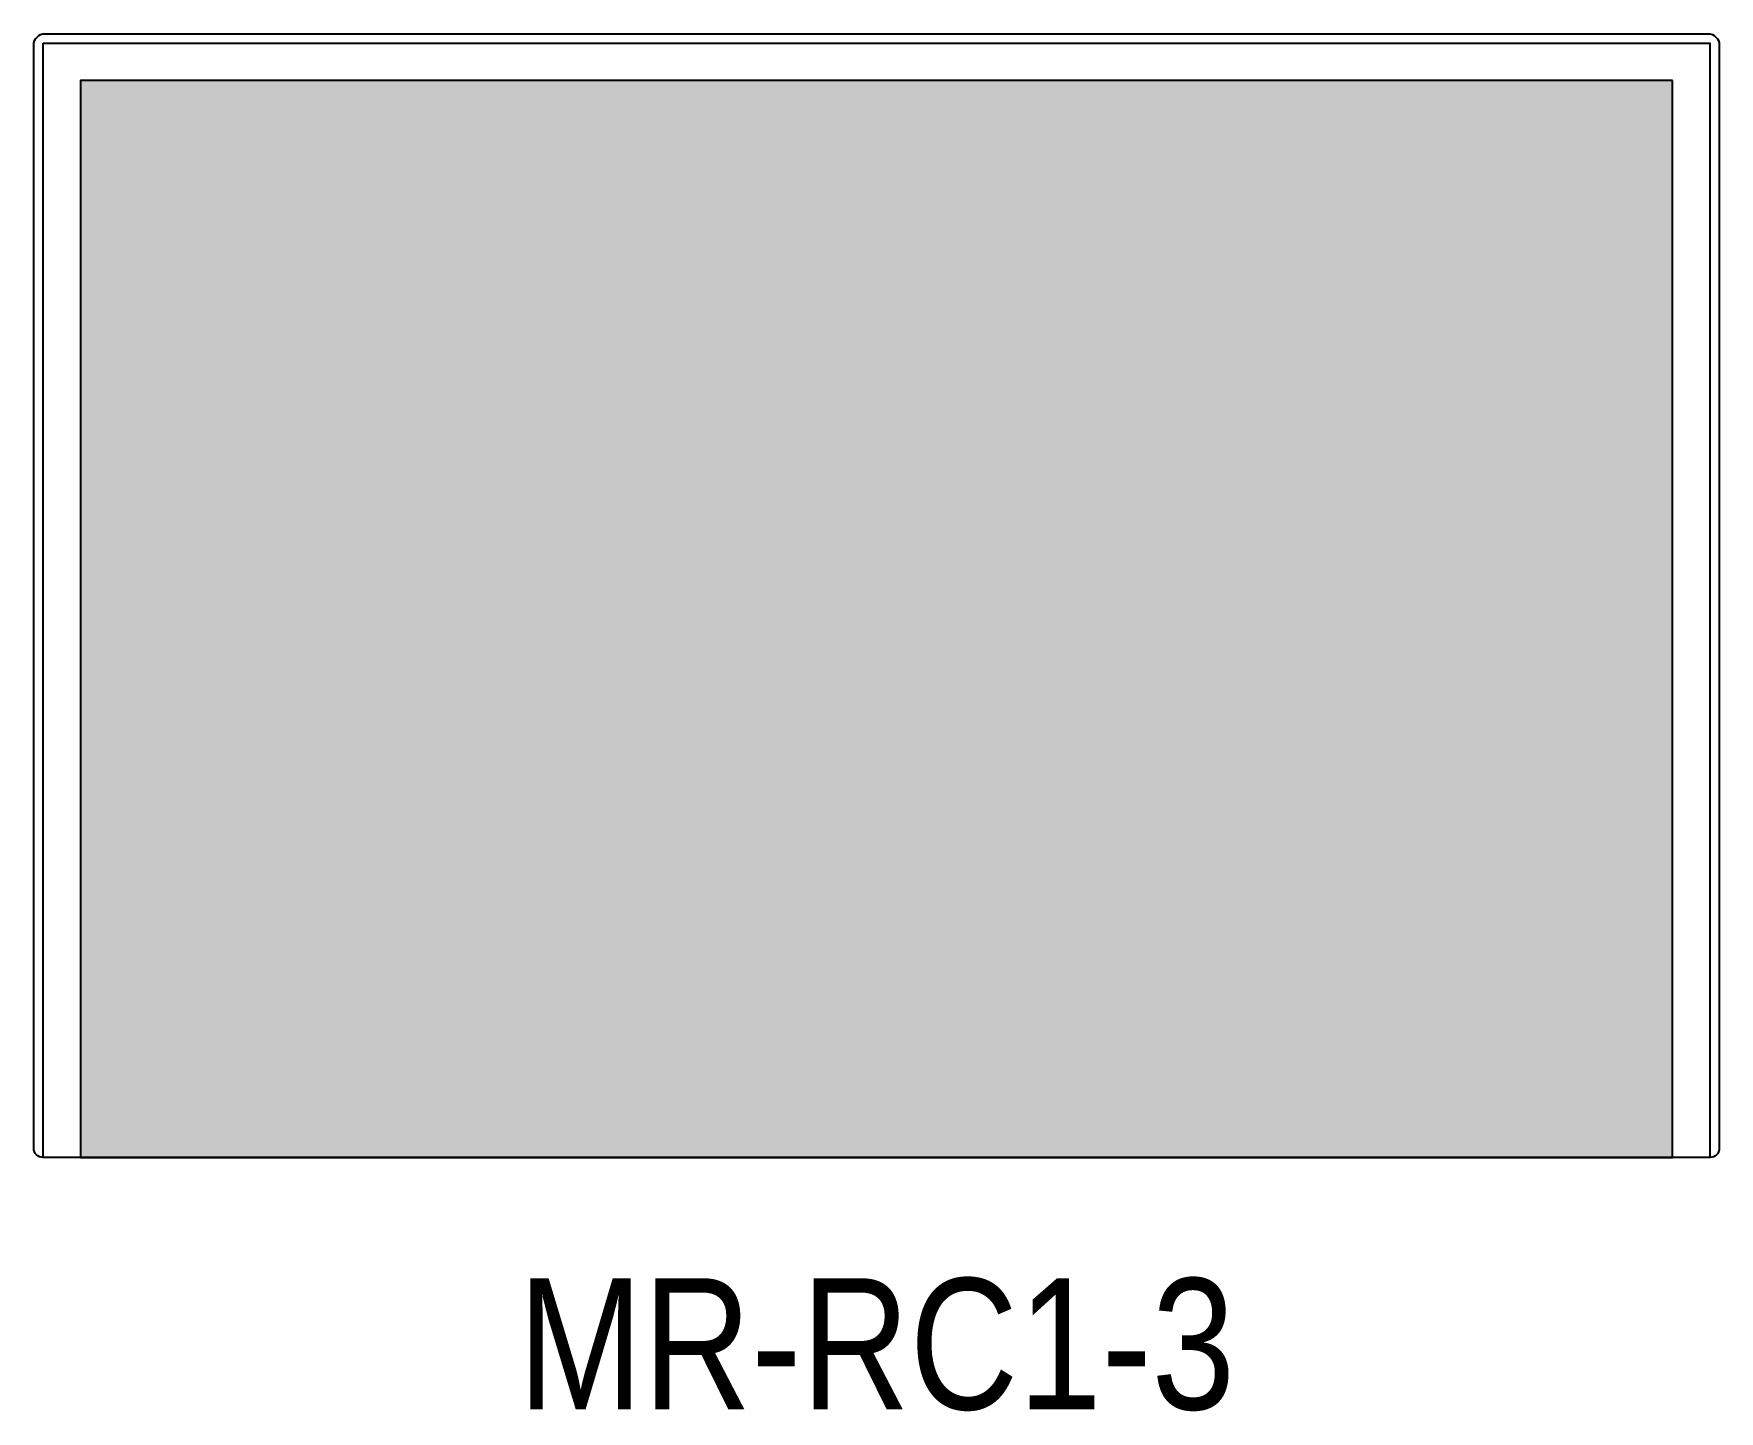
# Model space of a CAD drawing. Header units: millimetres. Extents: x 0 to 45, y -6.8 to 30.
import ezdxf

# ---------------------------------------------------------------- set-up
doc = ezdxf.new("R2010")
doc.units = ezdxf.units.MM
for name, color, linetype in [('L25', 1, 'Continuous'), ('L50', 7, 'Continuous'), ('T35', 3, 'Continuous'), ('T50', 7, 'Continuous')]:
    doc.layers.add(name, color=color, linetype=linetype)
doc.styles.add('T35', font='ARIALN.TTF', dxfattribs={"height": 3.5})

# ---------------------------------------------------------------- blocks, each defined once
blk = doc.blocks.new('MR-RC1-3')
at = {"layer": 'L25'}
h = blk.add_hatch(color=10, dxfattribs=at)
h.dxf.hatch_style = 1
edge = h.paths.add_edge_path()
edge.add_arc((38.175, 20.557), 0.15, 0, 180)
edge.add_arc((38.175, 20.557), 0.15, 180, 360)
edge = h.paths.add_edge_path()
edge.add_arc((37.9, 21.155), 0.15, 0, 180)
edge.add_arc((37.9, 21.155), 0.15, 180, 360)
edge = h.paths.add_edge_path()
edge.add_arc((37.626, 21.754), 0.15, 0, 180)
edge.add_arc((37.626, 21.754), 0.15, 180, 360)
edge = h.paths.add_edge_path()
edge.add_arc((37.351, 22.353), 0.15, 0, 180)
edge.add_arc((37.351, 22.353), 0.15, 180, 360)
edge = h.paths.add_edge_path()
edge.add_arc((37.077, 22.951), 0.15, 0, 180)
edge.add_arc((37.077, 22.951), 0.15, 180, 360)
edge = h.paths.add_edge_path()
edge.add_arc((36.802, 23.55), 0.15, 0, 180)
edge.add_arc((36.802, 23.55), 0.15, 180, 360)
edge = h.paths.add_edge_path()
edge.add_arc((38.45, 21.155), 0.15, 0, 180)
edge.add_arc((38.45, 21.155), 0.15, 180, 360)
edge = h.paths.add_edge_path()
edge.add_arc((38.724, 21.754), 0.15, 0, 180)
edge.add_arc((38.724, 21.754), 0.15, 180, 360)
edge = h.paths.add_edge_path()
edge.add_arc((38.999, 22.353), 0.15, 0, 180)
edge.add_arc((38.999, 22.353), 0.15, 180, 360)
edge = h.paths.add_edge_path()
edge.add_arc((39.273, 22.951), 0.15, 0, 180)
edge.add_arc((39.273, 22.951), 0.15, 180, 360)
edge = h.paths.add_edge_path()
edge.add_arc((39.548, 23.55), 0.15, 0, 180)
edge.add_arc((39.548, 23.55), 0.15, 180, 360)
edge = h.paths.add_edge_path()
edge.add_arc((37.85, 16.45), 0.15, 0, 180)
edge.add_arc((37.85, 16.45), 0.15, 180, 360)
edge = h.paths.add_edge_path()
edge.add_arc((37.85, 17.13), 0.15, 0, 180)
edge.add_arc((37.85, 17.13), 0.15, 180, 360)
edge = h.paths.add_edge_path()
edge.add_arc((37.85, 17.811), 0.15, 0, 180)
edge.add_arc((37.85, 17.811), 0.15, 180, 360)
edge = h.paths.add_edge_path()
edge.add_arc((37.85, 18.491), 0.15, 0, 180)
edge.add_arc((37.85, 18.491), 0.15, 180, 360)
edge = h.paths.add_edge_path()
edge.add_arc((37.85, 19.172), 0.15, 0, 180)
edge.add_arc((37.85, 19.172), 0.15, 180, 360)
edge = h.paths.add_edge_path()
edge.add_arc((37.789, 19.839), 0.15, 0, 180)
edge.add_arc((37.789, 19.839), 0.15, 180, 360)
edge = h.paths.add_edge_path()
edge.add_arc((37.505, 20.458), 0.15, 0, 180)
edge.add_arc((37.505, 20.458), 0.15, 180, 360)
edge = h.paths.add_edge_path()
edge.add_arc((37.222, 21.076), 0.15, 0, 180)
edge.add_arc((37.222, 21.076), 0.15, 180, 360)
edge = h.paths.add_edge_path()
edge.add_arc((36.938, 21.695), 0.15, 0, 180)
edge.add_arc((36.938, 21.695), 0.15, 180, 360)
edge = h.paths.add_edge_path()
edge.add_arc((36.654, 22.313), 0.15, 0, 180)
edge.add_arc((36.654, 22.313), 0.15, 180, 360)
edge = h.paths.add_edge_path()
edge.add_arc((36.37, 22.932), 0.15, 0, 180)
edge.add_arc((36.37, 22.932), 0.15, 180, 360)
edge = h.paths.add_edge_path()
edge.add_arc((36.087, 23.55), 0.15, 0, 180)
edge.add_arc((36.087, 23.55), 0.15, 180, 360)
edge = h.paths.add_edge_path()
edge.add_arc((38.5, 16.45), 0.15, 0, 180)
edge.add_arc((38.5, 16.45), 0.15, 180, 360)
edge = h.paths.add_edge_path()
edge.add_arc((38.5, 17.13), 0.15, 0, 180)
edge.add_arc((38.5, 17.13), 0.15, 180, 360)
edge = h.paths.add_edge_path()
edge.add_arc((38.5, 17.811), 0.15, 0, 180)
edge.add_arc((38.5, 17.811), 0.15, 180, 360)
edge = h.paths.add_edge_path()
edge.add_arc((38.5, 18.491), 0.15, 0, 180)
edge.add_arc((38.5, 18.491), 0.15, 180, 360)
edge = h.paths.add_edge_path()
edge.add_arc((38.5, 19.172), 0.15, 0, 180)
edge.add_arc((38.5, 19.172), 0.15, 180, 360)
edge = h.paths.add_edge_path()
edge.add_arc((38.561, 19.839), 0.15, 0, 180)
edge.add_arc((38.561, 19.839), 0.15, 180, 360)
edge = h.paths.add_edge_path()
edge.add_arc((38.845, 20.458), 0.15, 0, 180)
edge.add_arc((38.845, 20.458), 0.15, 180, 360)
edge = h.paths.add_edge_path()
edge.add_arc((39.128, 21.076), 0.15, 0, 180)
edge.add_arc((39.128, 21.076), 0.15, 180, 360)
edge = h.paths.add_edge_path()
edge.add_arc((39.412, 21.695), 0.15, 0, 180)
edge.add_arc((39.412, 21.695), 0.15, 180, 360)
edge = h.paths.add_edge_path()
edge.add_arc((39.696, 22.313), 0.15, 0, 180)
edge.add_arc((39.696, 22.313), 0.15, 180, 360)
edge = h.paths.add_edge_path()
edge.add_arc((39.98, 22.932), 0.15, 0, 180)
edge.add_arc((39.98, 22.932), 0.15, 180, 360)
edge = h.paths.add_edge_path()
edge.add_arc((33.22, 18.8), 0.15, 0, 180)
edge.add_arc((33.22, 18.8), 0.15, 180, 360)
edge = h.paths.add_edge_path()
edge.add_arc((32.63, 18.8), 0.15, 0, 180)
edge.add_arc((32.63, 18.8), 0.15, 180, 360)
edge = h.paths.add_edge_path()
edge.add_arc((32.925, 19.4), 0.15, 0, 180)
edge.add_arc((32.925, 19.4), 0.15, 180, 360)
edge = h.paths.add_edge_path()
edge.add_arc((33.661, 19.4), 0.15, 0, 180)
edge.add_arc((33.661, 19.4), 0.15, 180, 360)
edge = h.paths.add_edge_path()
edge.add_arc((32.189, 19.4), 0.15, 0, 180)
edge.add_arc((32.189, 19.4), 0.15, 180, 360)
edge = h.paths.add_edge_path()
edge.add_arc((33.811, 18.8), 0.15, 0, 180)
edge.add_arc((33.811, 18.8), 0.15, 180, 360)
edge = h.paths.add_edge_path()
edge.add_arc((32.039, 18.8), 0.15, 0, 180)
edge.add_arc((32.039, 18.8), 0.15, 180, 360)
edge = h.paths.add_edge_path()
edge.add_arc((33.961, 18.2), 0.15, 0, 180)
edge.add_arc((33.961, 18.2), 0.15, 180, 360)
edge = h.paths.add_edge_path()
edge.add_arc((31.889, 18.2), 0.15, 0, 180)
edge.add_arc((31.889, 18.2), 0.15, 180, 360)
edge = h.paths.add_edge_path()
edge.add_arc((33.431, 23), 0.15, 0, 180)
edge.add_arc((33.431, 23), 0.15, 180, 360)
edge = h.paths.add_edge_path()
edge.add_arc((32.925, 23), 0.15, 0, 180)
edge.add_arc((32.925, 23), 0.15, 180, 360)
edge = h.paths.add_edge_path()
edge.add_arc((33.581, 22.4), 0.15, 0, 180)
edge.add_arc((33.581, 22.4), 0.15, 180, 360)
edge = h.paths.add_edge_path()
edge.add_arc((32.925, 22.4), 0.15, 0, 180)
edge.add_arc((32.925, 22.4), 0.15, 180, 360)
edge = h.paths.add_edge_path()
edge.add_arc((32.269, 22.4), 0.15, 0, 180)
edge.add_arc((32.269, 22.4), 0.15, 180, 360)
edge = h.paths.add_edge_path()
edge.add_arc((33.731, 21.8), 0.15, 0, 180)
edge.add_arc((33.731, 21.8), 0.15, 180, 360)
edge = h.paths.add_edge_path()
edge.add_arc((33.194, 21.8), 0.15, 0, 180)
edge.add_arc((33.194, 21.8), 0.15, 180, 360)
edge = h.paths.add_edge_path()
edge.add_arc((32.656, 21.8), 0.15, 0, 180)
edge.add_arc((32.656, 21.8), 0.15, 180, 360)
edge = h.paths.add_edge_path()
edge.add_arc((32.119, 21.8), 0.15, 0, 180)
edge.add_arc((32.119, 21.8), 0.15, 180, 360)
edge = h.paths.add_edge_path()
edge.add_arc((33.281, 23.6), 0.15, 0, 180)
edge.add_arc((33.281, 23.6), 0.15, 180, 360)
edge = h.paths.add_edge_path()
edge.add_arc((33.211, 21.2), 0.15, 0, 180)
edge.add_arc((33.211, 21.2), 0.15, 180, 360)
edge = h.paths.add_edge_path()
edge.add_arc((33.881, 21.2), 0.15, 0, 180)
edge.add_arc((33.881, 21.2), 0.15, 180, 360)
edge = h.paths.add_edge_path()
edge.add_arc((33.361, 20.6), 0.15, 0, 180)
edge.add_arc((33.361, 20.6), 0.15, 180, 360)
edge = h.paths.add_edge_path()
edge.add_arc((34.031, 20.6), 0.15, 0, 180)
edge.add_arc((34.031, 20.6), 0.15, 180, 360)
edge = h.paths.add_edge_path()
edge.add_arc((33.511, 20), 0.15, 0, 180)
edge.add_arc((33.511, 20), 0.15, 180, 360)
edge = h.paths.add_edge_path()
edge.add_arc((34.181, 20), 0.15, 0, 180)
edge.add_arc((34.181, 20), 0.15, 180, 360)
edge = h.paths.add_edge_path()
edge.add_arc((34.331, 19.4), 0.15, 0, 180)
edge.add_arc((34.331, 19.4), 0.15, 180, 360)
edge = h.paths.add_edge_path()
edge.add_arc((34.481, 18.8), 0.15, 0, 180)
edge.add_arc((34.481, 18.8), 0.15, 180, 360)
edge = h.paths.add_edge_path()
edge.add_arc((34.631, 18.2), 0.15, 0, 180)
edge.add_arc((34.631, 18.2), 0.15, 180, 360)
edge = h.paths.add_edge_path()
edge.add_arc((34.111, 17.6), 0.15, 0, 180)
edge.add_arc((34.111, 17.6), 0.15, 180, 360)
edge = h.paths.add_edge_path()
edge.add_arc((34.781, 17.6), 0.15, 0, 180)
edge.add_arc((34.781, 17.6), 0.15, 180, 360)
edge = h.paths.add_edge_path()
edge.add_arc((34.261, 17), 0.15, 0, 180)
edge.add_arc((34.261, 17), 0.15, 180, 360)
edge = h.paths.add_edge_path()
edge.add_arc((34.931, 17), 0.15, 0, 180)
edge.add_arc((34.931, 17), 0.15, 180, 360)
edge = h.paths.add_edge_path()
edge.add_arc((34.411, 16.4), 0.15, 0, 180)
edge.add_arc((34.411, 16.4), 0.15, 180, 360)
edge = h.paths.add_edge_path()
edge.add_arc((35.081, 16.4), 0.15, 0, 180)
edge.add_arc((35.081, 16.4), 0.15, 180, 360)
edge = h.paths.add_edge_path()
edge.add_arc((32.569, 23.6), 0.15, 0, 180)
edge.add_arc((32.569, 23.6), 0.15, 180, 360)
edge = h.paths.add_edge_path()
edge.add_arc((32.419, 23), 0.15, 0, 180)
edge.add_arc((32.419, 23), 0.15, 180, 360)
edge = h.paths.add_edge_path()
edge.add_arc((32.639, 21.2), 0.15, 0, 180)
edge.add_arc((32.639, 21.2), 0.15, 180, 360)
edge = h.paths.add_edge_path()
edge.add_arc((31.969, 21.2), 0.15, 0, 180)
edge.add_arc((31.969, 21.2), 0.15, 180, 360)
edge = h.paths.add_edge_path()
edge.add_arc((32.489, 20.6), 0.15, 0, 180)
edge.add_arc((32.489, 20.6), 0.15, 180, 360)
edge = h.paths.add_edge_path()
edge.add_arc((31.819, 20.6), 0.15, 0, 180)
edge.add_arc((31.819, 20.6), 0.15, 180, 360)
edge = h.paths.add_edge_path()
edge.add_arc((32.339, 20), 0.15, 0, 180)
edge.add_arc((32.339, 20), 0.15, 180, 360)
edge = h.paths.add_edge_path()
edge.add_arc((31.669, 20), 0.15, 0, 180)
edge.add_arc((31.669, 20), 0.15, 180, 360)
edge = h.paths.add_edge_path()
edge.add_arc((31.519, 19.4), 0.15, 0, 180)
edge.add_arc((31.519, 19.4), 0.15, 180, 360)
edge = h.paths.add_edge_path()
edge.add_arc((31.369, 18.8), 0.15, 0, 180)
edge.add_arc((31.369, 18.8), 0.15, 180, 360)
edge = h.paths.add_edge_path()
edge.add_arc((31.219, 18.2), 0.15, 0, 180)
edge.add_arc((31.219, 18.2), 0.15, 180, 360)
edge = h.paths.add_edge_path()
edge.add_arc((31.739, 17.6), 0.15, 0, 180)
edge.add_arc((31.739, 17.6), 0.15, 180, 360)
edge = h.paths.add_edge_path()
edge.add_arc((31.069, 17.6), 0.15, 0, 180)
edge.add_arc((31.069, 17.6), 0.15, 180, 360)
edge = h.paths.add_edge_path()
edge.add_arc((31.589, 17), 0.15, 0, 180)
edge.add_arc((31.589, 17), 0.15, 180, 360)
edge = h.paths.add_edge_path()
edge.add_arc((30.919, 17), 0.15, 0, 180)
edge.add_arc((30.919, 17), 0.15, 180, 360)
edge = h.paths.add_edge_path()
edge.add_arc((31.439, 16.4), 0.15, 0, 180)
edge.add_arc((31.439, 16.4), 0.15, 180, 360)
edge = h.paths.add_edge_path()
edge.add_arc((30.769, 16.4), 0.15, 0, 180)
edge.add_arc((30.769, 16.4), 0.15, 180, 360)
edge = h.paths.add_edge_path()
edge.add_arc((27.956, 17), 0.15, 0, 180)
edge.add_arc((27.956, 17), 0.15, 180, 360)
edge = h.paths.add_edge_path()
edge.add_arc((28.603, 17), 0.15, 0, 180)
edge.add_arc((28.603, 17), 0.15, 180, 360)
edge = h.paths.add_edge_path()
edge.add_arc((27.51, 23.6), 0.15, 0, 180)
edge.add_arc((27.51, 23.6), 0.15, 180, 360)
edge = h.paths.add_edge_path()
edge.add_arc((27.558, 23), 0.15, 0, 180)
edge.add_arc((27.558, 23), 0.15, 180, 360)
edge = h.paths.add_edge_path()
edge.add_arc((26.892, 23), 0.15, 0, 180)
edge.add_arc((26.892, 23), 0.15, 180, 360)
edge = h.paths.add_edge_path()
edge.add_arc((27.702, 22.4), 0.15, 0, 180)
edge.add_arc((27.702, 22.4), 0.15, 180, 360)
edge = h.paths.add_edge_path()
edge.add_arc((27.225, 22.4), 0.15, 0, 180)
edge.add_arc((27.225, 22.4), 0.15, 180, 360)
edge = h.paths.add_edge_path()
edge.add_arc((26.748, 22.4), 0.15, 0, 180)
edge.add_arc((26.748, 22.4), 0.15, 180, 360)
edge = h.paths.add_edge_path()
edge.add_arc((27.798, 21.8), 0.15, 0, 180)
edge.add_arc((27.798, 21.8), 0.15, 180, 360)
edge = h.paths.add_edge_path()
edge.add_arc((27.225, 21.8), 0.15, 0, 180)
edge.add_arc((27.225, 21.8), 0.15, 180, 360)
edge = h.paths.add_edge_path()
edge.add_arc((26.652, 21.8), 0.15, 0, 180)
edge.add_arc((26.652, 21.8), 0.15, 180, 360)
edge = h.paths.add_edge_path()
edge.add_arc((27.894, 21.2), 0.15, 0, 180)
edge.add_arc((27.894, 21.2), 0.15, 180, 360)
edge = h.paths.add_edge_path()
edge.add_arc((27.225, 21.2), 0.15, 0, 180)
edge.add_arc((27.225, 21.2), 0.15, 180, 360)
edge = h.paths.add_edge_path()
edge.add_arc((26.556, 21.2), 0.15, 0, 180)
edge.add_arc((26.556, 21.2), 0.15, 180, 360)
edge = h.paths.add_edge_path()
edge.add_arc((28.045, 20), 0.15, 0, 180)
edge.add_arc((28.045, 20), 0.15, 180, 360)
edge = h.paths.add_edge_path()
edge.add_arc((27.512, 20), 0.15, 0, 180)
edge.add_arc((27.512, 20), 0.15, 180, 360)
edge = h.paths.add_edge_path()
edge.add_arc((26.938, 20), 0.15, 0, 180)
edge.add_arc((26.938, 20), 0.15, 180, 360)
edge = h.paths.add_edge_path()
edge.add_arc((26.405, 20), 0.15, 0, 180)
edge.add_arc((26.405, 20), 0.15, 180, 360)
edge = h.paths.add_edge_path()
edge.add_arc((27.99, 20.6), 0.15, 0, 180)
edge.add_arc((27.99, 20.6), 0.15, 180, 360)
edge = h.paths.add_edge_path()
edge.add_arc((27.48, 20.6), 0.15, 0, 180)
edge.add_arc((27.48, 20.6), 0.15, 180, 360)
edge = h.paths.add_edge_path()
edge.add_arc((26.97, 20.6), 0.15, 0, 180)
edge.add_arc((26.97, 20.6), 0.15, 180, 360)
edge = h.paths.add_edge_path()
edge.add_arc((26.46, 20.6), 0.15, 0, 180)
edge.add_arc((26.46, 20.6), 0.15, 180, 360)
edge = h.paths.add_edge_path()
edge.add_arc((28.004, 16.4), 0.15, 0, 180)
edge.add_arc((28.004, 16.4), 0.15, 180, 360)
edge = h.paths.add_edge_path()
edge.add_arc((27.812, 17.6), 0.15, 0, 180)
edge.add_arc((27.812, 17.6), 0.15, 180, 360)
edge = h.paths.add_edge_path()
edge.add_arc((28.288, 17.6), 0.15, 0, 180)
edge.add_arc((28.288, 17.6), 0.15, 180, 360)
edge = h.paths.add_edge_path()
edge.add_arc((28.765, 17.6), 0.15, 0, 180)
edge.add_arc((28.765, 17.6), 0.15, 180, 360)
edge = h.paths.add_edge_path()
edge.add_arc((27.716, 18.2), 0.15, 0, 180)
edge.add_arc((27.716, 18.2), 0.15, 180, 360)
edge = h.paths.add_edge_path()
edge.add_arc((28.294, 18.2), 0.15, 0, 180)
edge.add_arc((28.294, 18.2), 0.15, 180, 360)
edge = h.paths.add_edge_path()
edge.add_arc((28.873, 18.2), 0.15, 0, 180)
edge.add_arc((28.873, 18.2), 0.15, 180, 360)
edge = h.paths.add_edge_path()
edge.add_arc((27.62, 18.8), 0.15, 0, 180)
edge.add_arc((27.62, 18.8), 0.15, 180, 360)
edge = h.paths.add_edge_path()
edge.add_arc((28.3, 18.8), 0.15, 0, 180)
edge.add_arc((28.3, 18.8), 0.15, 180, 360)
edge = h.paths.add_edge_path()
edge.add_arc((28.981, 18.8), 0.15, 0, 180)
edge.add_arc((28.981, 18.8), 0.15, 180, 360)
edge = h.paths.add_edge_path()
edge.add_arc((27.524, 19.4), 0.15, 0, 180)
edge.add_arc((27.524, 19.4), 0.15, 180, 360)
edge = h.paths.add_edge_path()
edge.add_arc((28.045, 19.4), 0.15, 0, 180)
edge.add_arc((28.045, 19.4), 0.15, 180, 360)
edge = h.paths.add_edge_path()
edge.add_arc((28.567, 19.4), 0.15, 0, 180)
edge.add_arc((28.567, 19.4), 0.15, 180, 360)
edge = h.paths.add_edge_path()
edge.add_arc((29.089, 19.4), 0.15, 0, 180)
edge.add_arc((29.089, 19.4), 0.15, 180, 360)
edge = h.paths.add_edge_path()
edge.add_arc((28.549, 16.4), 0.15, 0, 180)
edge.add_arc((28.549, 16.4), 0.15, 180, 360)
edge = h.paths.add_edge_path()
edge.add_arc((26.446, 16.4), 0.15, 0, 180)
edge.add_arc((26.446, 16.4), 0.15, 180, 360)
edge = h.paths.add_edge_path()
edge.add_arc((26.494, 17), 0.15, 0, 180)
edge.add_arc((26.494, 17), 0.15, 180, 360)
edge = h.paths.add_edge_path()
edge.add_arc((26.638, 17.6), 0.15, 0, 180)
edge.add_arc((26.638, 17.6), 0.15, 180, 360)
edge = h.paths.add_edge_path()
edge.add_arc((26.162, 17.6), 0.15, 0, 180)
edge.add_arc((26.162, 17.6), 0.15, 180, 360)
edge = h.paths.add_edge_path()
edge.add_arc((25.685, 17.6), 0.15, 0, 180)
edge.add_arc((25.685, 17.6), 0.15, 180, 360)
edge = h.paths.add_edge_path()
edge.add_arc((26.734, 18.2), 0.15, 0, 180)
edge.add_arc((26.734, 18.2), 0.15, 180, 360)
edge = h.paths.add_edge_path()
edge.add_arc((26.156, 18.2), 0.15, 0, 180)
edge.add_arc((26.156, 18.2), 0.15, 180, 360)
edge = h.paths.add_edge_path()
edge.add_arc((25.577, 18.2), 0.15, 0, 180)
edge.add_arc((25.577, 18.2), 0.15, 180, 360)
edge = h.paths.add_edge_path()
edge.add_arc((26.83, 18.8), 0.15, 0, 180)
edge.add_arc((26.83, 18.8), 0.15, 180, 360)
edge = h.paths.add_edge_path()
edge.add_arc((26.15, 18.8), 0.15, 0, 180)
edge.add_arc((26.15, 18.8), 0.15, 180, 360)
edge = h.paths.add_edge_path()
edge.add_arc((25.469, 18.8), 0.15, 0, 180)
edge.add_arc((25.469, 18.8), 0.15, 180, 360)
edge = h.paths.add_edge_path()
edge.add_arc((26.926, 19.4), 0.15, 0, 180)
edge.add_arc((26.926, 19.4), 0.15, 180, 360)
edge = h.paths.add_edge_path()
edge.add_arc((26.405, 19.4), 0.15, 0, 180)
edge.add_arc((26.405, 19.4), 0.15, 180, 360)
edge = h.paths.add_edge_path()
edge.add_arc((25.883, 19.4), 0.15, 0, 180)
edge.add_arc((25.883, 19.4), 0.15, 180, 360)
edge = h.paths.add_edge_path()
edge.add_arc((25.361, 19.4), 0.15, 0, 180)
edge.add_arc((25.361, 19.4), 0.15, 180, 360)
edge = h.paths.add_edge_path()
edge.add_arc((25.901, 16.4), 0.15, 0, 180)
edge.add_arc((25.901, 16.4), 0.15, 180, 360)
edge = h.paths.add_edge_path()
edge.add_arc((25.847, 17), 0.15, 0, 180)
edge.add_arc((25.847, 17), 0.15, 180, 360)
edge = h.paths.add_edge_path()
edge.add_arc((28.567, 20), 0.15, 0, 180)
edge.add_arc((28.567, 20), 0.15, 180, 360)
edge = h.paths.add_edge_path()
edge.add_arc((29.197, 20), 0.15, 0, 180)
edge.add_arc((29.197, 20), 0.15, 180, 360)
edge = h.paths.add_edge_path()
edge.add_arc((28.644, 20.6), 0.15, 0, 180)
edge.add_arc((28.644, 20.6), 0.15, 180, 360)
edge = h.paths.add_edge_path()
edge.add_arc((29.305, 20.6), 0.15, 0, 180)
edge.add_arc((29.305, 20.6), 0.15, 180, 360)
edge = h.paths.add_edge_path()
edge.add_arc((28.752, 21.2), 0.15, 0, 180)
edge.add_arc((28.752, 21.2), 0.15, 180, 360)
edge = h.paths.add_edge_path()
edge.add_arc((29.413, 21.2), 0.15, 0, 180)
edge.add_arc((29.413, 21.2), 0.15, 180, 360)
edge = h.paths.add_edge_path()
edge.add_arc((28.86, 21.8), 0.15, 0, 180)
edge.add_arc((28.86, 21.8), 0.15, 180, 360)
edge = h.paths.add_edge_path()
edge.add_arc((29.521, 21.8), 0.15, 0, 180)
edge.add_arc((29.521, 21.8), 0.15, 180, 360)
edge = h.paths.add_edge_path()
edge.add_arc((28.968, 22.4), 0.15, 0, 180)
edge.add_arc((28.968, 22.4), 0.15, 180, 360)
edge = h.paths.add_edge_path()
edge.add_arc((29.629, 22.4), 0.15, 0, 180)
edge.add_arc((29.629, 22.4), 0.15, 180, 360)
edge = h.paths.add_edge_path()
edge.add_arc((29.076, 23), 0.15, 0, 180)
edge.add_arc((29.076, 23), 0.15, 180, 360)
edge = h.paths.add_edge_path()
edge.add_arc((29.737, 23), 0.15, 0, 180)
edge.add_arc((29.737, 23), 0.15, 180, 360)
edge = h.paths.add_edge_path()
edge.add_arc((29.184, 23.6), 0.15, 0, 180)
edge.add_arc((29.184, 23.6), 0.15, 180, 360)
edge = h.paths.add_edge_path()
edge.add_arc((29.845, 23.6), 0.15, 0, 180)
edge.add_arc((29.845, 23.6), 0.15, 180, 360)
edge = h.paths.add_edge_path()
edge.add_arc((26.94, 23.6), 0.15, 0, 180)
edge.add_arc((26.94, 23.6), 0.15, 180, 360)
edge = h.paths.add_edge_path()
edge.add_arc((25.883, 20), 0.15, 0, 180)
edge.add_arc((25.883, 20), 0.15, 180, 360)
edge = h.paths.add_edge_path()
edge.add_arc((25.253, 20), 0.15, 0, 180)
edge.add_arc((25.253, 20), 0.15, 180, 360)
edge = h.paths.add_edge_path()
edge.add_arc((25.806, 20.6), 0.15, 0, 180)
edge.add_arc((25.806, 20.6), 0.15, 180, 360)
edge = h.paths.add_edge_path()
edge.add_arc((25.145, 20.6), 0.15, 0, 180)
edge.add_arc((25.145, 20.6), 0.15, 180, 360)
edge = h.paths.add_edge_path()
edge.add_arc((25.698, 21.2), 0.15, 0, 180)
edge.add_arc((25.698, 21.2), 0.15, 180, 360)
edge = h.paths.add_edge_path()
edge.add_arc((25.037, 21.2), 0.15, 0, 180)
edge.add_arc((25.037, 21.2), 0.15, 180, 360)
edge = h.paths.add_edge_path()
edge.add_arc((25.59, 21.8), 0.15, 0, 180)
edge.add_arc((25.59, 21.8), 0.15, 180, 360)
edge = h.paths.add_edge_path()
edge.add_arc((24.929, 21.8), 0.15, 0, 180)
edge.add_arc((24.929, 21.8), 0.15, 180, 360)
edge = h.paths.add_edge_path()
edge.add_arc((25.482, 22.4), 0.15, 0, 180)
edge.add_arc((25.482, 22.4), 0.15, 180, 360)
edge = h.paths.add_edge_path()
edge.add_arc((24.821, 22.4), 0.15, 0, 180)
edge.add_arc((24.821, 22.4), 0.15, 180, 360)
edge = h.paths.add_edge_path()
edge.add_arc((25.374, 23), 0.15, 0, 180)
edge.add_arc((25.374, 23), 0.15, 180, 360)
edge = h.paths.add_edge_path()
edge.add_arc((24.713, 23), 0.15, 0, 180)
edge.add_arc((24.713, 23), 0.15, 180, 360)
edge = h.paths.add_edge_path()
edge.add_arc((25.266, 23.6), 0.15, 0, 180)
edge.add_arc((25.266, 23.6), 0.15, 180, 360)
edge = h.paths.add_edge_path()
edge.add_arc((24.605, 23.6), 0.15, 0, 180)
edge.add_arc((24.605, 23.6), 0.15, 180, 360)
edge = h.paths.add_edge_path()
edge.add_arc((10.15, 23.55), 0.15, 0, 180)
edge.add_arc((10.15, 23.55), 0.15, 180, 360)
edge = h.paths.add_edge_path()
edge.add_arc((10.15, 22.84), 0.15, 0, 180)
edge.add_arc((10.15, 22.84), 0.15, 180, 360)
edge = h.paths.add_edge_path()
edge.add_arc((10.15, 22.13), 0.15, 0, 180)
edge.add_arc((10.15, 22.13), 0.15, 180, 360)
edge = h.paths.add_edge_path()
edge.add_arc((10.15, 21.42), 0.15, 0, 180)
edge.add_arc((10.15, 21.42), 0.15, 180, 360)
edge = h.paths.add_edge_path()
edge.add_arc((10.15, 20.71), 0.15, 0, 180)
edge.add_arc((10.15, 20.71), 0.15, 180, 360)
edge = h.paths.add_edge_path()
edge.add_arc((10.15, 20), 0.15, 0, 180)
edge.add_arc((10.15, 20), 0.15, 180, 360)
edge = h.paths.add_edge_path()
edge.add_arc((10.15, 19.29), 0.15, 0, 180)
edge.add_arc((10.15, 19.29), 0.15, 180, 360)
edge = h.paths.add_edge_path()
edge.add_arc((10.15, 18.58), 0.15, 0, 180)
edge.add_arc((10.15, 18.58), 0.15, 180, 360)
edge = h.paths.add_edge_path()
edge.add_arc((10.15, 17.87), 0.15, 0, 180)
edge.add_arc((10.15, 17.87), 0.15, 180, 360)
edge = h.paths.add_edge_path()
edge.add_arc((10.15, 17.16), 0.15, 0, 180)
edge.add_arc((10.15, 17.16), 0.15, 180, 360)
edge = h.paths.add_edge_path()
edge.add_arc((10.15, 16.45), 0.15, 0, 180)
edge.add_arc((10.15, 16.45), 0.15, 180, 360)
edge = h.paths.add_edge_path()
edge.add_arc((9.5, 23.55), 0.15, 0, 180)
edge.add_arc((9.5, 23.55), 0.15, 180, 360)
edge = h.paths.add_edge_path()
edge.add_arc((9.5, 22.84), 0.15, 0, 180)
edge.add_arc((9.5, 22.84), 0.15, 180, 360)
edge = h.paths.add_edge_path()
edge.add_arc((9.5, 22.13), 0.15, 0, 180)
edge.add_arc((9.5, 22.13), 0.15, 180, 360)
edge = h.paths.add_edge_path()
edge.add_arc((9.5, 21.42), 0.15, 0, 180)
edge.add_arc((9.5, 21.42), 0.15, 180, 360)
edge = h.paths.add_edge_path()
edge.add_arc((9.5, 20.71), 0.15, 0, 180)
edge.add_arc((9.5, 20.71), 0.15, 180, 360)
edge = h.paths.add_edge_path()
edge.add_arc((9.5, 20), 0.15, 0, 180)
edge.add_arc((9.5, 20), 0.15, 180, 360)
edge = h.paths.add_edge_path()
edge.add_arc((9.5, 19.29), 0.15, 0, 180)
edge.add_arc((9.5, 19.29), 0.15, 180, 360)
edge = h.paths.add_edge_path()
edge.add_arc((9.5, 18.58), 0.15, 0, 180)
edge.add_arc((9.5, 18.58), 0.15, 180, 360)
edge = h.paths.add_edge_path()
edge.add_arc((9.5, 17.87), 0.15, 0, 180)
edge.add_arc((9.5, 17.87), 0.15, 180, 360)
edge = h.paths.add_edge_path()
edge.add_arc((9.5, 17.16), 0.15, 0, 180)
edge.add_arc((9.5, 17.16), 0.15, 180, 360)
edge = h.paths.add_edge_path()
edge.add_arc((9.5, 16.45), 0.15, 0, 180)
edge.add_arc((9.5, 16.45), 0.15, 180, 360)
edge = h.paths.add_edge_path()
edge.add_arc((10.716, 22.9), 0.15, 0, 180)
edge.add_arc((10.716, 22.9), 0.15, 180, 360)
edge = h.paths.add_edge_path()
edge.add_arc((11.379, 22.9), 0.15, 0, 180)
edge.add_arc((11.379, 22.9), 0.15, 180, 360)
edge = h.paths.add_edge_path()
edge.add_arc((12.036, 22.84), 0.15, 0, 180)
edge.add_arc((12.036, 22.84), 0.15, 180, 360)
edge = h.paths.add_edge_path()
edge.add_arc((12.52, 22.408), 0.15, 0, 180)
edge.add_arc((12.52, 22.408), 0.15, 180, 360)
edge = h.paths.add_edge_path()
edge.add_arc((12.65, 21.762), 0.15, 0, 180)
edge.add_arc((12.65, 21.762), 0.15, 180, 360)
edge = h.paths.add_edge_path()
edge.add_arc((12.52, 21.117), 0.15, 0, 180)
edge.add_arc((12.52, 21.117), 0.15, 180, 360)
edge = h.paths.add_edge_path()
edge.add_arc((12.036, 20.685), 0.15, 0, 180)
edge.add_arc((12.036, 20.685), 0.15, 180, 360)
edge = h.paths.add_edge_path()
edge.add_arc((11.379, 20.625), 0.15, 0, 180)
edge.add_arc((11.379, 20.625), 0.15, 180, 360)
edge = h.paths.add_edge_path()
edge.add_arc((10.716, 20.625), 0.15, 0, 180)
edge.add_arc((10.716, 20.625), 0.15, 180, 360)
edge = h.paths.add_edge_path()
edge.add_arc((12.345, 19.575), 0.15, 0, 180)
edge.add_arc((12.345, 19.575), 0.15, 180, 360)
edge = h.paths.add_edge_path()
edge.add_arc((12.523, 18.95), 0.15, 0, 180)
edge.add_arc((12.523, 18.95), 0.15, 180, 360)
edge = h.paths.add_edge_path()
edge.add_arc((12.701, 18.325), 0.15, 0, 180)
edge.add_arc((12.701, 18.325), 0.15, 180, 360)
edge = h.paths.add_edge_path()
edge.add_arc((12.879, 17.7), 0.15, 0, 180)
edge.add_arc((12.879, 17.7), 0.15, 180, 360)
edge = h.paths.add_edge_path()
edge.add_arc((13.057, 17.075), 0.15, 0, 180)
edge.add_arc((13.057, 17.075), 0.15, 180, 360)
edge = h.paths.add_edge_path()
edge.add_arc((13.235, 16.45), 0.15, 0, 180)
edge.add_arc((13.235, 16.45), 0.15, 180, 360)
edge = h.paths.add_edge_path()
edge.add_arc((11.698, 19.475), 0.15, 0, 180)
edge.add_arc((11.698, 19.475), 0.15, 180, 360)
edge = h.paths.add_edge_path()
edge.add_arc((11.87, 18.87), 0.15, 0, 180)
edge.add_arc((11.87, 18.87), 0.15, 180, 360)
edge = h.paths.add_edge_path()
edge.add_arc((12.043, 18.265), 0.15, 0, 180)
edge.add_arc((12.043, 18.265), 0.15, 180, 360)
edge = h.paths.add_edge_path()
edge.add_arc((12.215, 17.66), 0.15, 0, 180)
edge.add_arc((12.215, 17.66), 0.15, 180, 360)
edge = h.paths.add_edge_path()
edge.add_arc((12.387, 17.055), 0.15, 0, 180)
edge.add_arc((12.387, 17.055), 0.15, 180, 360)
edge = h.paths.add_edge_path()
edge.add_arc((12.559, 16.45), 0.15, 0, 180)
edge.add_arc((12.559, 16.45), 0.15, 180, 360)
edge = h.paths.add_edge_path()
edge.add_arc((10.716, 23.55), 0.15, 0, 180)
edge.add_arc((10.716, 23.55), 0.15, 180, 360)
edge = h.paths.add_edge_path()
edge.add_arc((11.384, 23.55), 0.15, 0, 180)
edge.add_arc((11.384, 23.55), 0.15, 180, 360)
edge = h.paths.add_edge_path()
edge.add_arc((12.05, 23.513), 0.15, 0, 180)
edge.add_arc((12.05, 23.513), 0.15, 180, 360)
edge = h.paths.add_edge_path()
edge.add_arc((12.652, 23.234), 0.15, 0, 180)
edge.add_arc((12.652, 23.234), 0.15, 180, 360)
edge = h.paths.add_edge_path()
edge.add_arc((13.084, 22.731), 0.15, 0, 180)
edge.add_arc((13.084, 22.731), 0.15, 180, 360)
edge = h.paths.add_edge_path()
edge.add_arc((13.278, 22.096), 0.15, 0, 180)
edge.add_arc((13.278, 22.096), 0.15, 180, 360)
edge = h.paths.add_edge_path()
edge.add_arc((13.278, 21.429), 0.15, 0, 180)
edge.add_arc((13.278, 21.429), 0.15, 180, 360)
edge = h.paths.add_edge_path()
edge.add_arc((13.084, 20.794), 0.15, 0, 180)
edge.add_arc((13.084, 20.794), 0.15, 180, 360)
edge = h.paths.add_edge_path()
edge.add_arc((12.652, 20.291), 0.15, 0, 180)
edge.add_arc((12.652, 20.291), 0.15, 180, 360)
edge = h.paths.add_edge_path()
edge.add_arc((12.05, 20.012), 0.15, 0, 180)
edge.add_arc((12.05, 20.012), 0.15, 180, 360)
edge = h.paths.add_edge_path()
edge.add_arc((11.384, 19.975), 0.15, 0, 180)
edge.add_arc((11.384, 19.975), 0.15, 180, 360)
edge = h.paths.add_edge_path()
edge.add_arc((10.716, 19.975), 0.15, 0, 180)
edge.add_arc((10.716, 19.975), 0.15, 180, 360)
edge = h.paths.add_edge_path()
edge.add_arc((8.225, 23), 0.15, 0, 180)
edge.add_arc((8.225, 23), 0.15, 180, 360)
edge = h.paths.add_edge_path()
edge.add_arc((8.225, 23.6), 0.15, 0, 180)
edge.add_arc((8.225, 23.6), 0.15, 180, 360)
edge = h.paths.add_edge_path()
edge.add_arc((7.625, 23), 0.15, 0, 180)
edge.add_arc((7.625, 23), 0.15, 180, 360)
edge = h.paths.add_edge_path()
edge.add_arc((7.625, 23.6), 0.15, 0, 180)
edge.add_arc((7.625, 23.6), 0.15, 180, 360)
edge = h.paths.add_edge_path()
edge.add_arc((7.025, 20), 0.15, 0, 180)
edge.add_arc((7.025, 20), 0.15, 180, 360)
edge = h.paths.add_edge_path()
edge.add_arc((7.025, 20.6), 0.15, 0, 180)
edge.add_arc((7.025, 20.6), 0.15, 180, 360)
edge = h.paths.add_edge_path()
edge.add_arc((7.025, 23), 0.15, 0, 180)
edge.add_arc((7.025, 23), 0.15, 180, 360)
edge = h.paths.add_edge_path()
edge.add_arc((7.025, 23.6), 0.15, 0, 180)
edge.add_arc((7.025, 23.6), 0.15, 180, 360)
edge = h.paths.add_edge_path()
edge.add_arc((6.425, 20), 0.15, 0, 180)
edge.add_arc((6.425, 20), 0.15, 180, 360)
edge = h.paths.add_edge_path()
edge.add_arc((6.425, 20.6), 0.15, 0, 180)
edge.add_arc((6.425, 20.6), 0.15, 180, 360)
edge = h.paths.add_edge_path()
edge.add_arc((6.425, 23), 0.15, 0, 180)
edge.add_arc((6.425, 23), 0.15, 180, 360)
edge = h.paths.add_edge_path()
edge.add_arc((6.425, 23.6), 0.15, 0, 180)
edge.add_arc((6.425, 23.6), 0.15, 180, 360)
edge = h.paths.add_edge_path()
edge.add_arc((5.825, 20), 0.15, 0, 180)
edge.add_arc((5.825, 20), 0.15, 180, 360)
edge = h.paths.add_edge_path()
edge.add_arc((5.825, 20.6), 0.15, 0, 180)
edge.add_arc((5.825, 20.6), 0.15, 180, 360)
edge = h.paths.add_edge_path()
edge.add_arc((5.825, 23), 0.15, 0, 180)
edge.add_arc((5.825, 23), 0.15, 180, 360)
edge = h.paths.add_edge_path()
edge.add_arc((5.825, 23.6), 0.15, 0, 180)
edge.add_arc((5.825, 23.6), 0.15, 180, 360)
edge = h.paths.add_edge_path()
edge.add_arc((5.225, 16.4), 0.15, 0, 180)
edge.add_arc((5.225, 16.4), 0.15, 180, 360)
edge = h.paths.add_edge_path()
edge.add_arc((5.225, 17), 0.15, 0, 180)
edge.add_arc((5.225, 17), 0.15, 180, 360)
edge = h.paths.add_edge_path()
edge.add_arc((5.225, 17.6), 0.15, 0, 180)
edge.add_arc((5.225, 17.6), 0.15, 180, 360)
edge = h.paths.add_edge_path()
edge.add_arc((5.225, 18.2), 0.15, 0, 180)
edge.add_arc((5.225, 18.2), 0.15, 180, 360)
edge = h.paths.add_edge_path()
edge.add_arc((5.225, 18.8), 0.15, 0, 180)
edge.add_arc((5.225, 18.8), 0.15, 180, 360)
edge = h.paths.add_edge_path()
edge.add_arc((5.225, 19.4), 0.15, 0, 180)
edge.add_arc((5.225, 19.4), 0.15, 180, 360)
edge = h.paths.add_edge_path()
edge.add_arc((5.225, 20), 0.15, 0, 180)
edge.add_arc((5.225, 20), 0.15, 180, 360)
edge = h.paths.add_edge_path()
edge.add_arc((5.225, 20.6), 0.15, 0, 180)
edge.add_arc((5.225, 20.6), 0.15, 180, 360)
edge = h.paths.add_edge_path()
edge.add_arc((5.225, 21.2), 0.15, 0, 180)
edge.add_arc((5.225, 21.2), 0.15, 180, 360)
edge = h.paths.add_edge_path()
edge.add_arc((5.225, 21.8), 0.15, 0, 180)
edge.add_arc((5.225, 21.8), 0.15, 180, 360)
edge = h.paths.add_edge_path()
edge.add_arc((5.225, 22.4), 0.15, 0, 180)
edge.add_arc((5.225, 22.4), 0.15, 180, 360)
edge = h.paths.add_edge_path()
edge.add_arc((5.225, 23), 0.15, 0, 180)
edge.add_arc((5.225, 23), 0.15, 180, 360)
edge = h.paths.add_edge_path()
edge.add_arc((5.225, 23.6), 0.15, 0, 180)
edge.add_arc((5.225, 23.6), 0.15, 180, 360)
edge = h.paths.add_edge_path()
edge.add_arc((4.625, 16.4), 0.15, 0, 180)
edge.add_arc((4.625, 16.4), 0.15, 180, 360)
edge = h.paths.add_edge_path()
edge.add_arc((4.625, 17), 0.15, 0, 180)
edge.add_arc((4.625, 17), 0.15, 180, 360)
edge = h.paths.add_edge_path()
edge.add_arc((4.625, 17.6), 0.15, 0, 180)
edge.add_arc((4.625, 17.6), 0.15, 180, 360)
edge = h.paths.add_edge_path()
edge.add_arc((4.625, 18.2), 0.15, 0, 180)
edge.add_arc((4.625, 18.2), 0.15, 180, 360)
edge = h.paths.add_edge_path()
edge.add_arc((4.625, 18.8), 0.15, 0, 180)
edge.add_arc((4.625, 18.8), 0.15, 180, 360)
edge = h.paths.add_edge_path()
edge.add_arc((4.625, 19.4), 0.15, 0, 180)
edge.add_arc((4.625, 19.4), 0.15, 180, 360)
edge = h.paths.add_edge_path()
edge.add_arc((4.625, 20), 0.15, 0, 180)
edge.add_arc((4.625, 20), 0.15, 180, 360)
edge = h.paths.add_edge_path()
edge.add_arc((4.625, 20.6), 0.15, 0, 180)
edge.add_arc((4.625, 20.6), 0.15, 180, 360)
edge = h.paths.add_edge_path()
edge.add_arc((4.625, 21.2), 0.15, 0, 180)
edge.add_arc((4.625, 21.2), 0.15, 180, 360)
edge = h.paths.add_edge_path()
edge.add_arc((4.625, 21.8), 0.15, 0, 180)
edge.add_arc((4.625, 21.8), 0.15, 180, 360)
edge = h.paths.add_edge_path()
edge.add_arc((4.625, 22.4), 0.15, 0, 180)
edge.add_arc((4.625, 22.4), 0.15, 180, 360)
edge = h.paths.add_edge_path()
edge.add_arc((4.625, 23), 0.15, 0, 180)
edge.add_arc((4.625, 23), 0.15, 180, 360)
edge = h.paths.add_edge_path()
edge.add_arc((4.625, 23.6), 0.15, 0, 180)
edge.add_arc((4.625, 23.6), 0.15, 180, 360)
edge = h.paths.add_edge_path()
edge.add_arc((23.675, 16.4), 0.15, 0, 180)
edge.add_arc((23.675, 16.4), 0.15, 180, 360)
edge = h.paths.add_edge_path()
edge.add_arc((23.675, 17), 0.15, 0, 180)
edge.add_arc((23.675, 17), 0.15, 180, 360)
edge = h.paths.add_edge_path()
edge.add_arc((23.675, 23), 0.15, 0, 180)
edge.add_arc((23.675, 23), 0.15, 180, 360)
edge = h.paths.add_edge_path()
edge.add_arc((23.675, 23.6), 0.15, 0, 180)
edge.add_arc((23.675, 23.6), 0.15, 180, 360)
edge = h.paths.add_edge_path()
edge.add_arc((23.075, 16.4), 0.15, 0, 180)
edge.add_arc((23.075, 16.4), 0.15, 180, 360)
edge = h.paths.add_edge_path()
edge.add_arc((23.075, 17), 0.15, 0, 180)
edge.add_arc((23.075, 17), 0.15, 180, 360)
edge = h.paths.add_edge_path()
edge.add_arc((23.075, 23), 0.15, 0, 180)
edge.add_arc((23.075, 23), 0.15, 180, 360)
edge = h.paths.add_edge_path()
edge.add_arc((23.075, 23.6), 0.15, 0, 180)
edge.add_arc((23.075, 23.6), 0.15, 180, 360)
edge = h.paths.add_edge_path()
edge.add_arc((22.475, 16.4), 0.15, 0, 180)
edge.add_arc((22.475, 16.4), 0.15, 180, 360)
edge = h.paths.add_edge_path()
edge.add_arc((22.475, 17), 0.15, 0, 180)
edge.add_arc((22.475, 17), 0.15, 180, 360)
edge = h.paths.add_edge_path()
edge.add_arc((22.475, 20), 0.15, 0, 180)
edge.add_arc((22.475, 20), 0.15, 180, 360)
edge = h.paths.add_edge_path()
edge.add_arc((22.475, 20.6), 0.15, 0, 180)
edge.add_arc((22.475, 20.6), 0.15, 180, 360)
edge = h.paths.add_edge_path()
edge.add_arc((22.475, 23), 0.15, 0, 180)
edge.add_arc((22.475, 23), 0.15, 180, 360)
edge = h.paths.add_edge_path()
edge.add_arc((22.475, 23.6), 0.15, 0, 180)
edge.add_arc((22.475, 23.6), 0.15, 180, 360)
edge = h.paths.add_edge_path()
edge.add_arc((21.875, 16.4), 0.15, 0, 180)
edge.add_arc((21.875, 16.4), 0.15, 180, 360)
edge = h.paths.add_edge_path()
edge.add_arc((21.875, 17), 0.15, 0, 180)
edge.add_arc((21.875, 17), 0.15, 180, 360)
edge = h.paths.add_edge_path()
edge.add_arc((21.875, 20), 0.15, 0, 180)
edge.add_arc((21.875, 20), 0.15, 180, 360)
edge = h.paths.add_edge_path()
edge.add_arc((21.875, 20.6), 0.15, 0, 180)
edge.add_arc((21.875, 20.6), 0.15, 180, 360)
edge = h.paths.add_edge_path()
edge.add_arc((21.875, 23), 0.15, 0, 180)
edge.add_arc((21.875, 23), 0.15, 180, 360)
edge = h.paths.add_edge_path()
edge.add_arc((21.875, 23.6), 0.15, 0, 180)
edge.add_arc((21.875, 23.6), 0.15, 180, 360)
edge = h.paths.add_edge_path()
edge.add_arc((21.275, 16.4), 0.15, 0, 180)
edge.add_arc((21.275, 16.4), 0.15, 180, 360)
edge = h.paths.add_edge_path()
edge.add_arc((21.275, 17), 0.15, 0, 180)
edge.add_arc((21.275, 17), 0.15, 180, 360)
edge = h.paths.add_edge_path()
edge.add_arc((21.275, 20), 0.15, 0, 180)
edge.add_arc((21.275, 20), 0.15, 180, 360)
edge = h.paths.add_edge_path()
edge.add_arc((21.275, 20.6), 0.15, 0, 180)
edge.add_arc((21.275, 20.6), 0.15, 180, 360)
edge = h.paths.add_edge_path()
edge.add_arc((21.275, 23), 0.15, 0, 180)
edge.add_arc((21.275, 23), 0.15, 180, 360)
edge = h.paths.add_edge_path()
edge.add_arc((21.275, 23.6), 0.15, 0, 180)
edge.add_arc((21.275, 23.6), 0.15, 180, 360)
edge = h.paths.add_edge_path()
edge.add_arc((20.675, 16.4), 0.15, 0, 180)
edge.add_arc((20.675, 16.4), 0.15, 180, 360)
edge = h.paths.add_edge_path()
edge.add_arc((20.675, 17), 0.15, 0, 180)
edge.add_arc((20.675, 17), 0.15, 180, 360)
edge = h.paths.add_edge_path()
edge.add_arc((20.675, 17.6), 0.15, 0, 180)
edge.add_arc((20.675, 17.6), 0.15, 180, 360)
edge = h.paths.add_edge_path()
edge.add_arc((20.675, 18.2), 0.15, 0, 180)
edge.add_arc((20.675, 18.2), 0.15, 180, 360)
edge = h.paths.add_edge_path()
edge.add_arc((20.675, 18.8), 0.15, 0, 180)
edge.add_arc((20.675, 18.8), 0.15, 180, 360)
edge = h.paths.add_edge_path()
edge.add_arc((20.675, 19.4), 0.15, 0, 180)
edge.add_arc((20.675, 19.4), 0.15, 180, 360)
edge = h.paths.add_edge_path()
edge.add_arc((20.675, 20), 0.15, 0, 180)
edge.add_arc((20.675, 20), 0.15, 180, 360)
edge = h.paths.add_edge_path()
edge.add_arc((20.675, 20.6), 0.15, 0, 180)
edge.add_arc((20.675, 20.6), 0.15, 180, 360)
edge = h.paths.add_edge_path()
edge.add_arc((20.675, 21.2), 0.15, 0, 180)
edge.add_arc((20.675, 21.2), 0.15, 180, 360)
edge = h.paths.add_edge_path()
edge.add_arc((20.675, 21.8), 0.15, 0, 180)
edge.add_arc((20.675, 21.8), 0.15, 180, 360)
edge = h.paths.add_edge_path()
edge.add_arc((20.675, 22.4), 0.15, 0, 180)
edge.add_arc((20.675, 22.4), 0.15, 180, 360)
edge = h.paths.add_edge_path()
edge.add_arc((20.675, 23), 0.15, 0, 180)
edge.add_arc((20.675, 23), 0.15, 180, 360)
edge = h.paths.add_edge_path()
edge.add_arc((20.675, 23.6), 0.15, 0, 180)
edge.add_arc((20.675, 23.6), 0.15, 180, 360)
edge = h.paths.add_edge_path()
edge.add_arc((20.075, 16.4), 0.15, 0, 180)
edge.add_arc((20.075, 16.4), 0.15, 180, 360)
edge = h.paths.add_edge_path()
edge.add_arc((20.075, 17), 0.15, 0, 180)
edge.add_arc((20.075, 17), 0.15, 180, 360)
edge = h.paths.add_edge_path()
edge.add_arc((20.075, 17.6), 0.15, 0, 180)
edge.add_arc((20.075, 17.6), 0.15, 180, 360)
edge = h.paths.add_edge_path()
edge.add_arc((20.075, 18.2), 0.15, 0, 180)
edge.add_arc((20.075, 18.2), 0.15, 180, 360)
edge = h.paths.add_edge_path()
edge.add_arc((20.075, 18.8), 0.15, 0, 180)
edge.add_arc((20.075, 18.8), 0.15, 180, 360)
edge = h.paths.add_edge_path()
edge.add_arc((20.075, 19.4), 0.15, 0, 180)
edge.add_arc((20.075, 19.4), 0.15, 180, 360)
edge = h.paths.add_edge_path()
edge.add_arc((20.075, 20), 0.15, 0, 180)
edge.add_arc((20.075, 20), 0.15, 180, 360)
edge = h.paths.add_edge_path()
edge.add_arc((20.075, 20.6), 0.15, 0, 180)
edge.add_arc((20.075, 20.6), 0.15, 180, 360)
edge = h.paths.add_edge_path()
edge.add_arc((20.075, 21.2), 0.15, 0, 180)
edge.add_arc((20.075, 21.2), 0.15, 180, 360)
edge = h.paths.add_edge_path()
edge.add_arc((20.075, 21.8), 0.15, 0, 180)
edge.add_arc((20.075, 21.8), 0.15, 180, 360)
edge = h.paths.add_edge_path()
edge.add_arc((20.075, 22.4), 0.15, 0, 180)
edge.add_arc((20.075, 22.4), 0.15, 180, 360)
edge = h.paths.add_edge_path()
edge.add_arc((20.075, 23), 0.15, 0, 180)
edge.add_arc((20.075, 23), 0.15, 180, 360)
edge = h.paths.add_edge_path()
edge.add_arc((20.075, 23.6), 0.15, 0, 180)
edge.add_arc((20.075, 23.6), 0.15, 180, 360)
edge = h.paths.add_edge_path()
edge.add_arc((18.575, 16.4), 0.15, 0, 180)
edge.add_arc((18.575, 16.4), 0.15, 180, 360)
edge = h.paths.add_edge_path()
edge.add_arc((18.575, 17), 0.15, 0, 180)
edge.add_arc((18.575, 17), 0.15, 180, 360)
edge = h.paths.add_edge_path()
edge.add_arc((18.575, 23), 0.15, 0, 180)
edge.add_arc((18.575, 23), 0.15, 180, 360)
edge = h.paths.add_edge_path()
edge.add_arc((18.575, 23.6), 0.15, 0, 180)
edge.add_arc((18.575, 23.6), 0.15, 180, 360)
edge = h.paths.add_edge_path()
edge.add_arc((17.975, 16.4), 0.15, 0, 180)
edge.add_arc((17.975, 16.4), 0.15, 180, 360)
edge = h.paths.add_edge_path()
edge.add_arc((17.975, 17), 0.15, 0, 180)
edge.add_arc((17.975, 17), 0.15, 180, 360)
edge = h.paths.add_edge_path()
edge.add_arc((17.975, 23), 0.15, 0, 180)
edge.add_arc((17.975, 23), 0.15, 180, 360)
edge = h.paths.add_edge_path()
edge.add_arc((17.975, 23.6), 0.15, 0, 180)
edge.add_arc((17.975, 23.6), 0.15, 180, 360)
edge = h.paths.add_edge_path()
edge.add_arc((17.375, 16.4), 0.15, 0, 180)
edge.add_arc((17.375, 16.4), 0.15, 180, 360)
edge = h.paths.add_edge_path()
edge.add_arc((17.375, 17), 0.15, 0, 180)
edge.add_arc((17.375, 17), 0.15, 180, 360)
edge = h.paths.add_edge_path()
edge.add_arc((17.375, 20), 0.15, 0, 180)
edge.add_arc((17.375, 20), 0.15, 180, 360)
edge = h.paths.add_edge_path()
edge.add_arc((17.375, 20.6), 0.15, 0, 180)
edge.add_arc((17.375, 20.6), 0.15, 180, 360)
edge = h.paths.add_edge_path()
edge.add_arc((17.375, 23), 0.15, 0, 180)
edge.add_arc((17.375, 23), 0.15, 180, 360)
edge = h.paths.add_edge_path()
edge.add_arc((17.375, 23.6), 0.15, 0, 180)
edge.add_arc((17.375, 23.6), 0.15, 180, 360)
edge = h.paths.add_edge_path()
edge.add_arc((16.775, 17), 0.15, 0, 180)
edge.add_arc((16.775, 17), 0.15, 180, 360)
edge = h.paths.add_edge_path()
edge.add_arc((16.775, 20), 0.15, 0, 180)
edge.add_arc((16.775, 20), 0.15, 180, 360)
edge = h.paths.add_edge_path()
edge.add_arc((16.775, 20.6), 0.15, 0, 180)
edge.add_arc((16.775, 20.6), 0.15, 180, 360)
edge = h.paths.add_edge_path()
edge.add_arc((16.775, 23), 0.15, 0, 180)
edge.add_arc((16.775, 23), 0.15, 180, 360)
edge = h.paths.add_edge_path()
edge.add_arc((16.775, 23.6), 0.15, 0, 180)
edge.add_arc((16.775, 23.6), 0.15, 180, 360)
edge = h.paths.add_edge_path()
edge.add_arc((16.175, 16.4), 0.15, 0, 180)
edge.add_arc((16.175, 16.4), 0.15, 180, 360)
edge = h.paths.add_edge_path()
edge.add_arc((16.175, 17), 0.15, 0, 180)
edge.add_arc((16.175, 17), 0.15, 180, 360)
edge = h.paths.add_edge_path()
edge.add_arc((16.175, 20), 0.15, 0, 180)
edge.add_arc((16.175, 20), 0.15, 180, 360)
edge = h.paths.add_edge_path()
edge.add_arc((16.175, 20.6), 0.15, 0, 180)
edge.add_arc((16.175, 20.6), 0.15, 180, 360)
edge = h.paths.add_edge_path()
edge.add_arc((16.175, 23), 0.15, 0, 180)
edge.add_arc((16.175, 23), 0.15, 180, 360)
edge = h.paths.add_edge_path()
edge.add_arc((16.175, 23.6), 0.15, 0, 180)
edge.add_arc((16.175, 23.6), 0.15, 180, 360)
edge = h.paths.add_edge_path()
edge.add_arc((15.575, 16.4), 0.15, 0, 180)
edge.add_arc((15.575, 16.4), 0.15, 180, 360)
edge = h.paths.add_edge_path()
edge.add_arc((15.575, 17), 0.15, 0, 180)
edge.add_arc((15.575, 17), 0.15, 180, 360)
edge = h.paths.add_edge_path()
edge.add_arc((15.575, 17.6), 0.15, 0, 180)
edge.add_arc((15.575, 17.6), 0.15, 180, 360)
edge = h.paths.add_edge_path()
edge.add_arc((15.575, 18.2), 0.15, 0, 180)
edge.add_arc((15.575, 18.2), 0.15, 180, 360)
edge = h.paths.add_edge_path()
edge.add_arc((15.575, 18.8), 0.15, 0, 180)
edge.add_arc((15.575, 18.8), 0.15, 180, 360)
edge = h.paths.add_edge_path()
edge.add_arc((15.575, 19.4), 0.15, 0, 180)
edge.add_arc((15.575, 19.4), 0.15, 180, 360)
edge = h.paths.add_edge_path()
edge.add_arc((15.575, 20), 0.15, 0, 180)
edge.add_arc((15.575, 20), 0.15, 180, 360)
edge = h.paths.add_edge_path()
edge.add_arc((15.575, 20.6), 0.15, 0, 180)
edge.add_arc((15.575, 20.6), 0.15, 180, 360)
edge = h.paths.add_edge_path()
edge.add_arc((15.575, 21.2), 0.15, 0, 180)
edge.add_arc((15.575, 21.2), 0.15, 180, 360)
edge = h.paths.add_edge_path()
edge.add_arc((15.575, 21.8), 0.15, 0, 180)
edge.add_arc((15.575, 21.8), 0.15, 180, 360)
edge = h.paths.add_edge_path()
edge.add_arc((15.575, 22.4), 0.15, 0, 180)
edge.add_arc((15.575, 22.4), 0.15, 180, 360)
edge = h.paths.add_edge_path()
edge.add_arc((15.575, 23), 0.15, 0, 180)
edge.add_arc((15.575, 23), 0.15, 180, 360)
edge = h.paths.add_edge_path()
edge.add_arc((15.575, 23.6), 0.15, 0, 180)
edge.add_arc((15.575, 23.6), 0.15, 180, 360)
edge = h.paths.add_edge_path()
edge.add_arc((14.975, 16.4), 0.15, 0, 180)
edge.add_arc((14.975, 16.4), 0.15, 180, 360)
edge = h.paths.add_edge_path()
edge.add_arc((14.975, 17), 0.15, 0, 180)
edge.add_arc((14.975, 17), 0.15, 180, 360)
edge = h.paths.add_edge_path()
edge.add_arc((14.975, 17.6), 0.15, 0, 180)
edge.add_arc((14.975, 17.6), 0.15, 180, 360)
edge = h.paths.add_edge_path()
edge.add_arc((14.975, 18.2), 0.15, 0, 180)
edge.add_arc((14.975, 18.2), 0.15, 180, 360)
edge = h.paths.add_edge_path()
edge.add_arc((14.975, 18.8), 0.15, 0, 180)
edge.add_arc((14.975, 18.8), 0.15, 180, 360)
edge = h.paths.add_edge_path()
edge.add_arc((14.975, 19.4), 0.15, 0, 180)
edge.add_arc((14.975, 19.4), 0.15, 180, 360)
edge = h.paths.add_edge_path()
edge.add_arc((14.975, 20), 0.15, 0, 180)
edge.add_arc((14.975, 20), 0.15, 180, 360)
edge = h.paths.add_edge_path()
edge.add_arc((14.975, 20.6), 0.15, 0, 180)
edge.add_arc((14.975, 20.6), 0.15, 180, 360)
edge = h.paths.add_edge_path()
edge.add_arc((14.975, 21.2), 0.15, 0, 180)
edge.add_arc((14.975, 21.2), 0.15, 180, 360)
edge = h.paths.add_edge_path()
edge.add_arc((14.975, 21.8), 0.15, 0, 180)
edge.add_arc((14.975, 21.8), 0.15, 180, 360)
edge = h.paths.add_edge_path()
edge.add_arc((14.975, 22.4), 0.15, 0, 180)
edge.add_arc((14.975, 22.4), 0.15, 180, 360)
edge = h.paths.add_edge_path()
edge.add_arc((14.975, 23), 0.15, 0, 180)
edge.add_arc((14.975, 23), 0.15, 180, 360)
edge = h.paths.add_edge_path()
edge.add_arc((14.975, 23.6), 0.15, 0, 180)
edge.add_arc((14.975, 23.6), 0.15, 180, 360)
edge = h.paths.add_edge_path()
edge.add_arc((34.525, 11.006), 0.15, 0, 180)
edge.add_arc((34.525, 11.006), 0.15, 180, 360)
edge = h.paths.add_edge_path()
edge.add_arc((34.525, 10.361), 0.15, 0, 180)
edge.add_arc((34.525, 10.361), 0.15, 180, 360)
edge = h.paths.add_edge_path()
edge.add_arc((34.525, 9.717), 0.15, 0, 180)
edge.add_arc((34.525, 9.717), 0.15, 180, 360)
edge = h.paths.add_edge_path()
edge.add_arc((34.525, 9.072), 0.15, 0, 180)
edge.add_arc((34.525, 9.072), 0.15, 180, 360)
edge = h.paths.add_edge_path()
edge.add_arc((34.525, 8.428), 0.15, 0, 180)
edge.add_arc((34.525, 8.428), 0.15, 180, 360)
edge = h.paths.add_edge_path()
edge.add_arc((34.525, 7.783), 0.15, 0, 180)
edge.add_arc((34.525, 7.783), 0.15, 180, 360)
edge = h.paths.add_edge_path()
edge.add_arc((34.525, 7.139), 0.15, 0, 180)
edge.add_arc((34.525, 7.139), 0.15, 180, 360)
edge = h.paths.add_edge_path()
edge.add_arc((34.525, 6.494), 0.15, 0, 180)
edge.add_arc((34.525, 6.494), 0.15, 180, 360)
edge = h.paths.add_edge_path()
edge.add_arc((33.875, 11.655), 0.15, 0, 180)
edge.add_arc((33.875, 11.655), 0.15, 180, 360)
edge = h.paths.add_edge_path()
edge.add_arc((33.875, 11.009), 0.15, 0, 180)
edge.add_arc((33.875, 11.009), 0.15, 180, 360)
edge = h.paths.add_edge_path()
edge.add_arc((33.875, 10.364), 0.15, 0, 180)
edge.add_arc((33.875, 10.364), 0.15, 180, 360)
edge = h.paths.add_edge_path()
edge.add_arc((33.875, 9.718), 0.15, 0, 180)
edge.add_arc((33.875, 9.718), 0.15, 180, 360)
edge = h.paths.add_edge_path()
edge.add_arc((33.875, 9.073), 0.15, 0, 180)
edge.add_arc((33.875, 9.073), 0.15, 180, 360)
edge = h.paths.add_edge_path()
edge.add_arc((33.875, 8.427), 0.15, 0, 180)
edge.add_arc((33.875, 8.427), 0.15, 180, 360)
edge = h.paths.add_edge_path()
edge.add_arc((33.875, 7.782), 0.15, 0, 180)
edge.add_arc((33.875, 7.782), 0.15, 180, 360)
edge = h.paths.add_edge_path()
edge.add_arc((33.875, 7.136), 0.15, 0, 180)
edge.add_arc((33.875, 7.136), 0.15, 180, 360)
edge = h.paths.add_edge_path()
edge.add_arc((33.875, 6.491), 0.15, 0, 180)
edge.add_arc((33.875, 6.491), 0.15, 180, 360)
edge = h.paths.add_edge_path()
edge.add_arc((33.875, 5.845), 0.15, 0, 180)
edge.add_arc((33.875, 5.845), 0.15, 180, 360)
edge = h.paths.add_edge_path()
edge.add_arc((34.525, 11.65), 0.15, 0, 180)
edge.add_arc((34.525, 11.65), 0.15, 180, 360)
edge = h.paths.add_edge_path()
edge.add_arc((35.15, 11.65), 0.15, 0, 180)
edge.add_arc((35.15, 11.65), 0.15, 180, 360)
edge = h.paths.add_edge_path()
edge.add_arc((35.775, 11.636), 0.15, 0, 180)
edge.add_arc((35.775, 11.636), 0.15, 180, 360)
edge = h.paths.add_edge_path()
edge.add_arc((36.344, 11.394), 0.15, 0, 180)
edge.add_arc((36.344, 11.394), 0.15, 180, 360)
edge = h.paths.add_edge_path()
edge.add_arc((36.727, 10.908), 0.15, 0, 180)
edge.add_arc((36.727, 10.908), 0.15, 180, 360)
edge = h.paths.add_edge_path()
edge.add_arc((36.882, 10.304), 0.15, 0, 180)
edge.add_arc((36.882, 10.304), 0.15, 180, 360)
edge = h.paths.add_edge_path()
edge.add_arc((36.973, 9.686), 0.15, 0, 180)
edge.add_arc((36.973, 9.686), 0.15, 180, 360)
edge = h.paths.add_edge_path()
edge.add_arc((37.019, 9.062), 0.15, 0, 180)
edge.add_arc((37.019, 9.062), 0.15, 180, 360)
edge = h.paths.add_edge_path()
edge.add_arc((37.019, 8.438), 0.15, 0, 180)
edge.add_arc((37.019, 8.438), 0.15, 180, 360)
edge = h.paths.add_edge_path()
edge.add_arc((36.973, 7.814), 0.15, 0, 180)
edge.add_arc((36.973, 7.814), 0.15, 180, 360)
edge = h.paths.add_edge_path()
edge.add_arc((36.882, 7.196), 0.15, 0, 180)
edge.add_arc((36.882, 7.196), 0.15, 180, 360)
edge = h.paths.add_edge_path()
edge.add_arc((36.727, 6.592), 0.15, 0, 180)
edge.add_arc((36.727, 6.592), 0.15, 180, 360)
edge = h.paths.add_edge_path()
edge.add_arc((36.344, 6.106), 0.15, 0, 180)
edge.add_arc((36.344, 6.106), 0.15, 180, 360)
edge = h.paths.add_edge_path()
edge.add_arc((35.775, 5.864), 0.15, 0, 180)
edge.add_arc((35.775, 5.864), 0.15, 180, 360)
edge = h.paths.add_edge_path()
edge.add_arc((35.15, 5.85), 0.15, 0, 180)
edge.add_arc((35.15, 5.85), 0.15, 180, 360)
edge = h.paths.add_edge_path()
edge.add_arc((34.525, 5.85), 0.15, 0, 180)
edge.add_arc((34.525, 5.85), 0.15, 180, 360)
edge = h.paths.add_edge_path()
edge.add_arc((33.875, 12.3), 0.15, 0, 180)
edge.add_arc((33.875, 12.3), 0.15, 180, 360)
edge = h.paths.add_edge_path()
edge.add_arc((34.511, 12.3), 0.15, 0, 180)
edge.add_arc((34.511, 12.3), 0.15, 180, 360)
edge = h.paths.add_edge_path()
edge.add_arc((35.147, 12.3), 0.15, 0, 180)
edge.add_arc((35.147, 12.3), 0.15, 180, 360)
edge = h.paths.add_edge_path()
edge.add_arc((35.782, 12.29), 0.15, 0, 180)
edge.add_arc((35.782, 12.29), 0.15, 180, 360)
edge = h.paths.add_edge_path()
edge.add_arc((36.392, 12.12), 0.15, 0, 180)
edge.add_arc((36.392, 12.12), 0.15, 180, 360)
edge = h.paths.add_edge_path()
edge.add_arc((36.913, 11.76), 0.15, 0, 180)
edge.add_arc((36.913, 11.76), 0.15, 180, 360)
edge = h.paths.add_edge_path()
edge.add_arc((37.286, 11.248), 0.15, 0, 180)
edge.add_arc((37.286, 11.248), 0.15, 180, 360)
edge = h.paths.add_edge_path()
edge.add_arc((37.477, 10.644), 0.15, 0, 180)
edge.add_arc((37.477, 10.644), 0.15, 180, 360)
edge = h.paths.add_edge_path()
edge.add_arc((37.587, 10.018), 0.15, 0, 180)
edge.add_arc((37.587, 10.018), 0.15, 180, 360)
edge = h.paths.add_edge_path()
edge.add_arc((37.653, 9.385), 0.15, 0, 180)
edge.add_arc((37.653, 9.385), 0.15, 180, 360)
edge = h.paths.add_edge_path()
edge.add_arc((37.675, 8.75), 0.15, 0, 180)
edge.add_arc((37.675, 8.75), 0.15, 180, 360)
edge = h.paths.add_edge_path()
edge.add_arc((37.653, 8.115), 0.15, 0, 180)
edge.add_arc((37.653, 8.115), 0.15, 180, 360)
edge = h.paths.add_edge_path()
edge.add_arc((37.587, 7.482), 0.15, 0, 180)
edge.add_arc((37.587, 7.482), 0.15, 180, 360)
edge = h.paths.add_edge_path()
edge.add_arc((37.477, 6.856), 0.15, 0, 180)
edge.add_arc((37.477, 6.856), 0.15, 180, 360)
edge = h.paths.add_edge_path()
edge.add_arc((37.286, 6.252), 0.15, 0, 180)
edge.add_arc((37.286, 6.252), 0.15, 180, 360)
edge = h.paths.add_edge_path()
edge.add_arc((36.913, 5.74), 0.15, 0, 180)
edge.add_arc((36.913, 5.74), 0.15, 180, 360)
edge = h.paths.add_edge_path()
edge.add_arc((36.392, 5.38), 0.15, 0, 180)
edge.add_arc((36.392, 5.38), 0.15, 180, 360)
edge = h.paths.add_edge_path()
edge.add_arc((35.782, 5.21), 0.15, 0, 180)
edge.add_arc((35.782, 5.21), 0.15, 180, 360)
edge = h.paths.add_edge_path()
edge.add_arc((35.147, 5.2), 0.15, 0, 180)
edge.add_arc((35.147, 5.2), 0.15, 180, 360)
edge = h.paths.add_edge_path()
edge.add_arc((34.511, 5.2), 0.15, 0, 180)
edge.add_arc((34.511, 5.2), 0.15, 180, 360)
edge = h.paths.add_edge_path()
edge.add_arc((33.875, 5.2), 0.15, 0, 180)
edge.add_arc((33.875, 5.2), 0.15, 180, 360)
edge = h.paths.add_edge_path()
edge.add_arc((32.375, 5.15), 0.15, 0, 180)
edge.add_arc((32.375, 5.15), 0.15, 180, 360)
edge = h.paths.add_edge_path()
edge.add_arc((32.375, 5.75), 0.15, 0, 180)
edge.add_arc((32.375, 5.75), 0.15, 180, 360)
edge = h.paths.add_edge_path()
edge.add_arc((32.375, 11.75), 0.15, 0, 180)
edge.add_arc((32.375, 11.75), 0.15, 180, 360)
edge = h.paths.add_edge_path()
edge.add_arc((32.375, 12.35), 0.15, 0, 180)
edge.add_arc((32.375, 12.35), 0.15, 180, 360)
edge = h.paths.add_edge_path()
edge.add_arc((31.775, 5.15), 0.15, 0, 180)
edge.add_arc((31.775, 5.15), 0.15, 180, 360)
edge = h.paths.add_edge_path()
edge.add_arc((31.775, 5.75), 0.15, 0, 180)
edge.add_arc((31.775, 5.75), 0.15, 180, 360)
edge = h.paths.add_edge_path()
edge.add_arc((31.775, 11.75), 0.15, 0, 180)
edge.add_arc((31.775, 11.75), 0.15, 180, 360)
edge = h.paths.add_edge_path()
edge.add_arc((31.775, 12.35), 0.15, 0, 180)
edge.add_arc((31.775, 12.35), 0.15, 180, 360)
edge = h.paths.add_edge_path()
edge.add_arc((31.175, 5.15), 0.15, 0, 180)
edge.add_arc((31.175, 5.15), 0.15, 180, 360)
edge = h.paths.add_edge_path()
edge.add_arc((31.175, 5.75), 0.15, 0, 180)
edge.add_arc((31.175, 5.75), 0.15, 180, 360)
edge = h.paths.add_edge_path()
edge.add_arc((31.175, 8.75), 0.15, 0, 180)
edge.add_arc((31.175, 8.75), 0.15, 180, 360)
edge = h.paths.add_edge_path()
edge.add_arc((31.175, 9.35), 0.15, 0, 180)
edge.add_arc((31.175, 9.35), 0.15, 180, 360)
edge = h.paths.add_edge_path()
edge.add_arc((31.175, 11.75), 0.15, 0, 180)
edge.add_arc((31.175, 11.75), 0.15, 180, 360)
edge = h.paths.add_edge_path()
edge.add_arc((31.175, 12.35), 0.15, 0, 180)
edge.add_arc((31.175, 12.35), 0.15, 180, 360)
edge = h.paths.add_edge_path()
edge.add_arc((30.575, 5.15), 0.15, 0, 180)
edge.add_arc((30.575, 5.15), 0.15, 180, 360)
edge = h.paths.add_edge_path()
edge.add_arc((30.575, 5.75), 0.15, 0, 180)
edge.add_arc((30.575, 5.75), 0.15, 180, 360)
edge = h.paths.add_edge_path()
edge.add_arc((30.575, 8.75), 0.15, 0, 180)
edge.add_arc((30.575, 8.75), 0.15, 180, 360)
edge = h.paths.add_edge_path()
edge.add_arc((30.575, 9.35), 0.15, 0, 180)
edge.add_arc((30.575, 9.35), 0.15, 180, 360)
edge = h.paths.add_edge_path()
edge.add_arc((30.575, 11.75), 0.15, 0, 180)
edge.add_arc((30.575, 11.75), 0.15, 180, 360)
edge = h.paths.add_edge_path()
edge.add_arc((30.575, 12.35), 0.15, 0, 180)
edge.add_arc((30.575, 12.35), 0.15, 180, 360)
edge = h.paths.add_edge_path()
edge.add_arc((29.975, 5.15), 0.15, 0, 180)
edge.add_arc((29.975, 5.15), 0.15, 180, 360)
edge = h.paths.add_edge_path()
edge.add_arc((29.975, 5.75), 0.15, 0, 180)
edge.add_arc((29.975, 5.75), 0.15, 180, 360)
edge = h.paths.add_edge_path()
edge.add_arc((29.975, 8.75), 0.15, 0, 180)
edge.add_arc((29.975, 8.75), 0.15, 180, 360)
edge = h.paths.add_edge_path()
edge.add_arc((29.975, 9.35), 0.15, 0, 180)
edge.add_arc((29.975, 9.35), 0.15, 180, 360)
edge = h.paths.add_edge_path()
edge.add_arc((29.975, 11.75), 0.15, 0, 180)
edge.add_arc((29.975, 11.75), 0.15, 180, 360)
edge = h.paths.add_edge_path()
edge.add_arc((29.975, 12.35), 0.15, 0, 180)
edge.add_arc((29.975, 12.35), 0.15, 180, 360)
edge = h.paths.add_edge_path()
edge.add_arc((29.375, 5.15), 0.15, 0, 180)
edge.add_arc((29.375, 5.15), 0.15, 180, 360)
edge = h.paths.add_edge_path()
edge.add_arc((29.375, 5.75), 0.15, 0, 180)
edge.add_arc((29.375, 5.75), 0.15, 180, 360)
edge = h.paths.add_edge_path()
edge.add_arc((29.375, 6.35), 0.15, 0, 180)
edge.add_arc((29.375, 6.35), 0.15, 180, 360)
edge = h.paths.add_edge_path()
edge.add_arc((29.375, 6.95), 0.15, 0, 180)
edge.add_arc((29.375, 6.95), 0.15, 180, 360)
edge = h.paths.add_edge_path()
edge.add_arc((29.375, 7.55), 0.15, 0, 180)
edge.add_arc((29.375, 7.55), 0.15, 180, 360)
edge = h.paths.add_edge_path()
edge.add_arc((29.375, 8.15), 0.15, 0, 180)
edge.add_arc((29.375, 8.15), 0.15, 180, 360)
edge = h.paths.add_edge_path()
edge.add_arc((29.375, 8.75), 0.15, 0, 180)
edge.add_arc((29.375, 8.75), 0.15, 180, 360)
edge = h.paths.add_edge_path()
edge.add_arc((29.375, 9.35), 0.15, 0, 180)
edge.add_arc((29.375, 9.35), 0.15, 180, 360)
edge = h.paths.add_edge_path()
edge.add_arc((29.375, 9.95), 0.15, 0, 180)
edge.add_arc((29.375, 9.95), 0.15, 180, 360)
edge = h.paths.add_edge_path()
edge.add_arc((29.375, 10.55), 0.15, 0, 180)
edge.add_arc((29.375, 10.55), 0.15, 180, 360)
edge = h.paths.add_edge_path()
edge.add_arc((29.375, 11.15), 0.15, 0, 180)
edge.add_arc((29.375, 11.15), 0.15, 180, 360)
edge = h.paths.add_edge_path()
edge.add_arc((29.375, 11.75), 0.15, 0, 180)
edge.add_arc((29.375, 11.75), 0.15, 180, 360)
edge = h.paths.add_edge_path()
edge.add_arc((29.375, 12.35), 0.15, 0, 180)
edge.add_arc((29.375, 12.35), 0.15, 180, 360)
edge = h.paths.add_edge_path()
edge.add_arc((28.775, 5.15), 0.15, 0, 180)
edge.add_arc((28.775, 5.15), 0.15, 180, 360)
edge = h.paths.add_edge_path()
edge.add_arc((28.775, 5.75), 0.15, 0, 180)
edge.add_arc((28.775, 5.75), 0.15, 180, 360)
edge = h.paths.add_edge_path()
edge.add_arc((28.775, 6.35), 0.15, 0, 180)
edge.add_arc((28.775, 6.35), 0.15, 180, 360)
edge = h.paths.add_edge_path()
edge.add_arc((28.775, 6.95), 0.15, 0, 180)
edge.add_arc((28.775, 6.95), 0.15, 180, 360)
edge = h.paths.add_edge_path()
edge.add_arc((28.775, 7.55), 0.15, 0, 180)
edge.add_arc((28.775, 7.55), 0.15, 180, 360)
edge = h.paths.add_edge_path()
edge.add_arc((28.775, 8.15), 0.15, 0, 180)
edge.add_arc((28.775, 8.15), 0.15, 180, 360)
edge = h.paths.add_edge_path()
edge.add_arc((28.775, 8.75), 0.15, 0, 180)
edge.add_arc((28.775, 8.75), 0.15, 180, 360)
edge = h.paths.add_edge_path()
edge.add_arc((28.775, 9.35), 0.15, 0, 180)
edge.add_arc((28.775, 9.35), 0.15, 180, 360)
edge = h.paths.add_edge_path()
edge.add_arc((28.775, 9.95), 0.15, 0, 180)
edge.add_arc((28.775, 9.95), 0.15, 180, 360)
edge = h.paths.add_edge_path()
edge.add_arc((28.775, 10.55), 0.15, 0, 180)
edge.add_arc((28.775, 10.55), 0.15, 180, 360)
edge = h.paths.add_edge_path()
edge.add_arc((28.775, 11.15), 0.15, 0, 180)
edge.add_arc((28.775, 11.15), 0.15, 180, 360)
edge = h.paths.add_edge_path()
edge.add_arc((28.775, 11.75), 0.15, 0, 180)
edge.add_arc((28.775, 11.75), 0.15, 180, 360)
edge = h.paths.add_edge_path()
edge.add_arc((28.775, 12.35), 0.15, 0, 180)
edge.add_arc((28.775, 12.35), 0.15, 180, 360)
edge = h.paths.add_edge_path()
edge.add_arc((27.144, 10.844), 0.15, 0, 180)
edge.add_arc((27.144, 10.844), 0.15, 180, 360)
edge = h.paths.add_edge_path()
edge.add_arc((26.979, 11.462), 0.15, 0, 180)
edge.add_arc((26.979, 11.462), 0.15, 180, 360)
edge = h.paths.add_edge_path()
edge.add_arc((26.609, 11.985), 0.15, 0, 180)
edge.add_arc((26.609, 11.985), 0.15, 180, 360)
edge = h.paths.add_edge_path()
edge.add_arc((26.078, 12.342), 0.15, 0, 180)
edge.add_arc((26.078, 12.342), 0.15, 180, 360)
edge = h.paths.add_edge_path()
edge.add_arc((25.454, 12.48), 0.15, 0, 180)
edge.add_arc((25.454, 12.48), 0.15, 180, 360)
edge = h.paths.add_edge_path()
edge.add_arc((24.821, 12.384), 0.15, 0, 180)
edge.add_arc((24.821, 12.384), 0.15, 180, 360)
edge = h.paths.add_edge_path()
edge.add_arc((24.263, 12.07), 0.15, 0, 180)
edge.add_arc((24.263, 12.07), 0.15, 180, 360)
edge = h.paths.add_edge_path()
edge.add_arc((23.852, 11.58), 0.15, 0, 180)
edge.add_arc((23.852, 11.58), 0.15, 180, 360)
edge = h.paths.add_edge_path()
edge.add_arc((23.641, 10.975), 0.15, 0, 180)
edge.add_arc((23.641, 10.975), 0.15, 180, 360)
edge = h.paths.add_edge_path()
edge.add_arc((23.657, 10.335), 0.15, 0, 180)
edge.add_arc((23.657, 10.335), 0.15, 180, 360)
edge = h.paths.add_edge_path()
edge.add_arc((23.897, 9.742), 0.15, 0, 180)
edge.add_arc((23.897, 9.742), 0.15, 180, 360)
edge = h.paths.add_edge_path()
edge.add_arc((24.328, 9.268), 0.15, 0, 180)
edge.add_arc((24.328, 9.268), 0.15, 180, 360)
edge = h.paths.add_edge_path()
edge.add_arc((24.858, 8.903), 0.15, 0, 180)
edge.add_arc((24.858, 8.903), 0.15, 180, 360)
edge = h.paths.add_edge_path()
edge.add_arc((25.393, 8.546), 0.15, 0, 180)
edge.add_arc((25.393, 8.546), 0.15, 180, 360)
edge = h.paths.add_edge_path()
edge.add_arc((25.903, 8.156), 0.15, 0, 180)
edge.add_arc((25.903, 8.156), 0.15, 180, 360)
edge = h.paths.add_edge_path()
edge.add_arc((26.28, 7.639), 0.15, 0, 180)
edge.add_arc((26.28, 7.639), 0.15, 180, 360)
edge = h.paths.add_edge_path()
edge.add_arc((26.399, 7.012), 0.15, 0, 180)
edge.add_arc((26.399, 7.012), 0.15, 180, 360)
edge = h.paths.add_edge_path()
edge.add_arc((26.234, 6.396), 0.15, 0, 180)
edge.add_arc((26.234, 6.396), 0.15, 180, 360)
edge = h.paths.add_edge_path()
edge.add_arc((25.799, 5.932), 0.15, 0, 180)
edge.add_arc((25.799, 5.932), 0.15, 180, 360)
edge = h.paths.add_edge_path()
edge.add_arc((25.186, 5.769), 0.15, 0, 180)
edge.add_arc((25.186, 5.769), 0.15, 180, 360)
edge = h.paths.add_edge_path()
edge.add_arc((24.577, 5.949), 0.15, 0, 180)
edge.add_arc((24.577, 5.949), 0.15, 180, 360)
edge = h.paths.add_edge_path()
edge.add_arc((24.169, 6.438), 0.15, 0, 180)
edge.add_arc((24.169, 6.438), 0.15, 180, 360)
edge = h.paths.add_edge_path()
edge.add_arc((24.006, 7.057), 0.15, 0, 180)
edge.add_arc((24.006, 7.057), 0.15, 180, 360)
edge = h.paths.add_edge_path()
edge.add_arc((26.389, 10.844), 0.15, 0, 180)
edge.add_arc((26.389, 10.844), 0.15, 180, 360)
edge = h.paths.add_edge_path()
edge.add_arc((26.116, 11.416), 0.15, 0, 180)
edge.add_arc((26.116, 11.416), 0.15, 180, 360)
edge = h.paths.add_edge_path()
edge.add_arc((25.561, 11.718), 0.15, 0, 180)
edge.add_arc((25.561, 11.718), 0.15, 180, 360)
edge = h.paths.add_edge_path()
edge.add_arc((24.936, 11.62), 0.15, 0, 180)
edge.add_arc((24.936, 11.62), 0.15, 180, 360)
edge = h.paths.add_edge_path()
edge.add_arc((24.486, 11.175), 0.15, 0, 180)
edge.add_arc((24.486, 11.175), 0.15, 180, 360)
edge = h.paths.add_edge_path()
edge.add_arc((24.38, 10.551), 0.15, 0, 180)
edge.add_arc((24.38, 10.551), 0.15, 180, 360)
edge = h.paths.add_edge_path()
edge.add_arc((24.658, 9.982), 0.15, 0, 180)
edge.add_arc((24.658, 9.982), 0.15, 180, 360)
edge = h.paths.add_edge_path()
edge.add_arc((25.171, 9.596), 0.15, 0, 180)
edge.add_arc((25.171, 9.596), 0.15, 180, 360)
edge = h.paths.add_edge_path()
edge.add_arc((25.706, 9.239), 0.15, 0, 180)
edge.add_arc((25.706, 9.239), 0.15, 180, 360)
edge = h.paths.add_edge_path()
edge.add_arc((26.232, 8.869), 0.15, 0, 180)
edge.add_arc((26.232, 8.869), 0.15, 180, 360)
edge = h.paths.add_edge_path()
edge.add_arc((26.681, 8.41), 0.15, 0, 180)
edge.add_arc((26.681, 8.41), 0.15, 180, 360)
edge = h.paths.add_edge_path()
edge.add_arc((27.003, 7.855), 0.15, 0, 180)
edge.add_arc((27.003, 7.855), 0.15, 180, 360)
edge = h.paths.add_edge_path()
edge.add_arc((27.144, 7.23), 0.15, 0, 180)
edge.add_arc((27.144, 7.23), 0.15, 180, 360)
edge = h.paths.add_edge_path()
edge.add_arc((27.099, 6.59), 0.15, 0, 180)
edge.add_arc((27.099, 6.59), 0.15, 180, 360)
edge = h.paths.add_edge_path()
edge.add_arc((26.867, 5.992), 0.15, 0, 180)
edge.add_arc((26.867, 5.992), 0.15, 180, 360)
edge = h.paths.add_edge_path()
edge.add_arc((26.464, 5.494), 0.15, 0, 180)
edge.add_arc((26.464, 5.494), 0.15, 180, 360)
edge = h.paths.add_edge_path()
edge.add_arc((25.92, 5.156), 0.15, 0, 180)
edge.add_arc((25.92, 5.156), 0.15, 180, 360)
edge = h.paths.add_edge_path()
edge.add_arc((25.295, 5.02), 0.15, 0, 180)
edge.add_arc((25.295, 5.02), 0.15, 180, 360)
edge = h.paths.add_edge_path()
edge.add_arc((24.658, 5.096), 0.15, 0, 180)
edge.add_arc((24.658, 5.096), 0.15, 180, 360)
edge = h.paths.add_edge_path()
edge.add_arc((24.085, 5.38), 0.15, 0, 180)
edge.add_arc((24.085, 5.38), 0.15, 180, 360)
edge = h.paths.add_edge_path()
edge.add_arc((23.647, 5.848), 0.15, 0, 180)
edge.add_arc((23.647, 5.848), 0.15, 180, 360)
edge = h.paths.add_edge_path()
edge.add_arc((23.369, 6.426), 0.15, 0, 180)
edge.add_arc((23.369, 6.426), 0.15, 180, 360)
edge = h.paths.add_edge_path()
edge.add_arc((23.254, 7.057), 0.15, 0, 180)
edge.add_arc((23.254, 7.057), 0.15, 180, 360)
edge = h.paths.add_edge_path()
edge.add_arc((19.141, 12.368), 0.15, 0, 180)
edge.add_arc((19.141, 12.368), 0.15, 180, 360)
edge = h.paths.add_edge_path()
edge.add_arc((18.599, 12.042), 0.15, 0, 180)
edge.add_arc((18.599, 12.042), 0.15, 180, 360)
edge = h.paths.add_edge_path()
edge.add_arc((18.206, 11.546), 0.15, 0, 180)
edge.add_arc((18.206, 11.546), 0.15, 180, 360)
edge = h.paths.add_edge_path()
edge.add_arc((17.994, 10.949), 0.15, 0, 180)
edge.add_arc((17.994, 10.949), 0.15, 180, 360)
edge = h.paths.add_edge_path()
edge.add_arc((17.85, 10.33), 0.15, 0, 180)
edge.add_arc((17.85, 10.33), 0.15, 180, 360)
edge = h.paths.add_edge_path()
edge.add_arc((17.754, 9.701), 0.15, 0, 180)
edge.add_arc((17.754, 9.701), 0.15, 180, 360)
edge = h.paths.add_edge_path()
edge.add_arc((17.706, 9.068), 0.15, 0, 180)
edge.add_arc((17.706, 9.068), 0.15, 180, 360)
edge = h.paths.add_edge_path()
edge.add_arc((17.706, 8.432), 0.15, 0, 180)
edge.add_arc((17.706, 8.432), 0.15, 180, 360)
edge = h.paths.add_edge_path()
edge.add_arc((17.754, 7.799), 0.15, 0, 180)
edge.add_arc((17.754, 7.799), 0.15, 180, 360)
edge = h.paths.add_edge_path()
edge.add_arc((17.85, 7.17), 0.15, 0, 180)
edge.add_arc((17.85, 7.17), 0.15, 180, 360)
edge = h.paths.add_edge_path()
edge.add_arc((17.994, 6.551), 0.15, 0, 180)
edge.add_arc((17.994, 6.551), 0.15, 180, 360)
edge = h.paths.add_edge_path()
edge.add_arc((18.206, 5.954), 0.15, 0, 180)
edge.add_arc((18.206, 5.954), 0.15, 180, 360)
edge = h.paths.add_edge_path()
edge.add_arc((18.599, 5.458), 0.15, 0, 180)
edge.add_arc((18.599, 5.458), 0.15, 180, 360)
edge = h.paths.add_edge_path()
edge.add_arc((19.141, 5.132), 0.15, 0, 180)
edge.add_arc((19.141, 5.132), 0.15, 180, 360)
edge = h.paths.add_edge_path()
edge.add_arc((19.154, 11.528), 0.15, 0, 180)
edge.add_arc((19.154, 11.528), 0.15, 180, 360)
edge = h.paths.add_edge_path()
edge.add_arc((18.79, 11), 0.15, 0, 180)
edge.add_arc((18.79, 11), 0.15, 180, 360)
edge = h.paths.add_edge_path()
edge.add_arc((18.624, 10.369), 0.15, 0, 180)
edge.add_arc((18.624, 10.369), 0.15, 180, 360)
edge = h.paths.add_edge_path()
edge.add_arc((18.513, 9.726), 0.15, 0, 180)
edge.add_arc((18.513, 9.726), 0.15, 180, 360)
edge = h.paths.add_edge_path()
edge.add_arc((18.457, 9.076), 0.15, 0, 180)
edge.add_arc((18.457, 9.076), 0.15, 180, 360)
edge = h.paths.add_edge_path()
edge.add_arc((18.457, 8.424), 0.15, 0, 180)
edge.add_arc((18.457, 8.424), 0.15, 180, 360)
edge = h.paths.add_edge_path()
edge.add_arc((18.513, 7.774), 0.15, 0, 180)
edge.add_arc((18.513, 7.774), 0.15, 180, 360)
edge = h.paths.add_edge_path()
edge.add_arc((18.624, 7.131), 0.15, 0, 180)
edge.add_arc((18.624, 7.131), 0.15, 180, 360)
edge = h.paths.add_edge_path()
edge.add_arc((18.79, 6.5), 0.15, 0, 180)
edge.add_arc((18.79, 6.5), 0.15, 180, 360)
edge = h.paths.add_edge_path()
edge.add_arc((19.154, 5.972), 0.15, 0, 180)
edge.add_arc((19.154, 5.972), 0.15, 180, 360)
edge = h.paths.add_edge_path()
edge.add_arc((19.762, 12.481), 0.15, 0, 180)
edge.add_arc((19.762, 12.481), 0.15, 180, 360)
edge = h.paths.add_edge_path()
edge.add_arc((20.384, 12.368), 0.15, 0, 180)
edge.add_arc((20.384, 12.368), 0.15, 180, 360)
edge = h.paths.add_edge_path()
edge.add_arc((20.926, 12.042), 0.15, 0, 180)
edge.add_arc((20.926, 12.042), 0.15, 180, 360)
edge = h.paths.add_edge_path()
edge.add_arc((21.319, 11.546), 0.15, 0, 180)
edge.add_arc((21.319, 11.546), 0.15, 180, 360)
edge = h.paths.add_edge_path()
edge.add_arc((21.531, 10.949), 0.15, 0, 180)
edge.add_arc((21.531, 10.949), 0.15, 180, 360)
edge = h.paths.add_edge_path()
edge.add_arc((21.675, 10.33), 0.15, 0, 180)
edge.add_arc((21.675, 10.33), 0.15, 180, 360)
edge = h.paths.add_edge_path()
edge.add_arc((21.771, 9.701), 0.15, 0, 180)
edge.add_arc((21.771, 9.701), 0.15, 180, 360)
edge = h.paths.add_edge_path()
edge.add_arc((21.819, 9.068), 0.15, 0, 180)
edge.add_arc((21.819, 9.068), 0.15, 180, 360)
edge = h.paths.add_edge_path()
edge.add_arc((21.819, 8.432), 0.15, 0, 180)
edge.add_arc((21.819, 8.432), 0.15, 180, 360)
edge = h.paths.add_edge_path()
edge.add_arc((21.771, 7.799), 0.15, 0, 180)
edge.add_arc((21.771, 7.799), 0.15, 180, 360)
edge = h.paths.add_edge_path()
edge.add_arc((21.675, 7.17), 0.15, 0, 180)
edge.add_arc((21.675, 7.17), 0.15, 180, 360)
edge = h.paths.add_edge_path()
edge.add_arc((21.531, 6.551), 0.15, 0, 180)
edge.add_arc((21.531, 6.551), 0.15, 180, 360)
edge = h.paths.add_edge_path()
edge.add_arc((21.319, 5.954), 0.15, 0, 180)
edge.add_arc((21.319, 5.954), 0.15, 180, 360)
edge = h.paths.add_edge_path()
edge.add_arc((20.926, 5.458), 0.15, 0, 180)
edge.add_arc((20.926, 5.458), 0.15, 180, 360)
edge = h.paths.add_edge_path()
edge.add_arc((20.384, 5.132), 0.15, 0, 180)
edge.add_arc((20.384, 5.132), 0.15, 180, 360)
edge = h.paths.add_edge_path()
edge.add_arc((19.762, 5.019), 0.15, 0, 180)
edge.add_arc((19.762, 5.019), 0.15, 180, 360)
edge = h.paths.add_edge_path()
edge.add_arc((19.762, 11.731), 0.15, 0, 180)
edge.add_arc((19.762, 11.731), 0.15, 180, 360)
edge = h.paths.add_edge_path()
edge.add_arc((20.371, 11.528), 0.15, 0, 180)
edge.add_arc((20.371, 11.528), 0.15, 180, 360)
edge = h.paths.add_edge_path()
edge.add_arc((20.735, 11), 0.15, 0, 180)
edge.add_arc((20.735, 11), 0.15, 180, 360)
edge = h.paths.add_edge_path()
edge.add_arc((20.901, 10.369), 0.15, 0, 180)
edge.add_arc((20.901, 10.369), 0.15, 180, 360)
edge = h.paths.add_edge_path()
edge.add_arc((21.012, 9.726), 0.15, 0, 180)
edge.add_arc((21.012, 9.726), 0.15, 180, 360)
edge = h.paths.add_edge_path()
edge.add_arc((21.068, 9.076), 0.15, 0, 180)
edge.add_arc((21.068, 9.076), 0.15, 180, 360)
edge = h.paths.add_edge_path()
edge.add_arc((21.068, 8.424), 0.15, 0, 180)
edge.add_arc((21.068, 8.424), 0.15, 180, 360)
edge = h.paths.add_edge_path()
edge.add_arc((21.012, 7.774), 0.15, 0, 180)
edge.add_arc((21.012, 7.774), 0.15, 180, 360)
edge = h.paths.add_edge_path()
edge.add_arc((20.901, 7.131), 0.15, 0, 180)
edge.add_arc((20.901, 7.131), 0.15, 180, 360)
edge = h.paths.add_edge_path()
edge.add_arc((20.735, 6.5), 0.15, 0, 180)
edge.add_arc((20.735, 6.5), 0.15, 180, 360)
edge = h.paths.add_edge_path()
edge.add_arc((20.371, 5.972), 0.15, 0, 180)
edge.add_arc((20.371, 5.972), 0.15, 180, 360)
edge = h.paths.add_edge_path()
edge.add_arc((19.762, 5.769), 0.15, 0, 180)
edge.add_arc((19.762, 5.769), 0.15, 180, 360)
edge = h.paths.add_edge_path()
edge.add_arc((16.275, 5.2), 0.15, 0, 180)
edge.add_arc((16.275, 5.2), 0.15, 180, 360)
edge = h.paths.add_edge_path()
edge.add_arc((16.275, 5.85), 0.15, 0, 180)
edge.add_arc((16.275, 5.85), 0.15, 180, 360)
edge = h.paths.add_edge_path()
edge.add_arc((15.625, 5.2), 0.15, 0, 180)
edge.add_arc((15.625, 5.2), 0.15, 180, 360)
edge = h.paths.add_edge_path()
edge.add_arc((15.625, 5.85), 0.15, 0, 180)
edge.add_arc((15.625, 5.85), 0.15, 180, 360)
edge = h.paths.add_edge_path()
edge.add_arc((14.975, 5.2), 0.15, 0, 180)
edge.add_arc((14.975, 5.2), 0.15, 180, 360)
edge = h.paths.add_edge_path()
edge.add_arc((14.975, 5.85), 0.15, 0, 180)
edge.add_arc((14.975, 5.85), 0.15, 180, 360)
edge = h.paths.add_edge_path()
edge.add_arc((14.325, 5.2), 0.15, 0, 180)
edge.add_arc((14.325, 5.2), 0.15, 180, 360)
edge = h.paths.add_edge_path()
edge.add_arc((14.325, 5.85), 0.15, 0, 180)
edge.add_arc((14.325, 5.85), 0.15, 180, 360)
edge = h.paths.add_edge_path()
edge.add_arc((13.675, 5.2), 0.15, 0, 180)
edge.add_arc((13.675, 5.2), 0.15, 180, 360)
edge = h.paths.add_edge_path()
edge.add_arc((13.025, 12.35), 0.15, 0, 180)
edge.add_arc((13.025, 12.35), 0.15, 180, 360)
edge = h.paths.add_edge_path()
edge.add_arc((13.025, 11.7), 0.15, 0, 180)
edge.add_arc((13.025, 11.7), 0.15, 180, 360)
edge = h.paths.add_edge_path()
edge.add_arc((13.025, 11.05), 0.15, 0, 180)
edge.add_arc((13.025, 11.05), 0.15, 180, 360)
edge = h.paths.add_edge_path()
edge.add_arc((13.025, 10.4), 0.15, 0, 180)
edge.add_arc((13.025, 10.4), 0.15, 180, 360)
edge = h.paths.add_edge_path()
edge.add_arc((13.025, 9.75), 0.15, 0, 180)
edge.add_arc((13.025, 9.75), 0.15, 180, 360)
edge = h.paths.add_edge_path()
edge.add_arc((13.025, 9.1), 0.15, 0, 180)
edge.add_arc((13.025, 9.1), 0.15, 180, 360)
edge = h.paths.add_edge_path()
edge.add_arc((13.025, 8.45), 0.15, 0, 180)
edge.add_arc((13.025, 8.45), 0.15, 180, 360)
edge = h.paths.add_edge_path()
edge.add_arc((13.025, 7.8), 0.15, 0, 180)
edge.add_arc((13.025, 7.8), 0.15, 180, 360)
edge = h.paths.add_edge_path()
edge.add_arc((13.025, 7.15), 0.15, 0, 180)
edge.add_arc((13.025, 7.15), 0.15, 180, 360)
edge = h.paths.add_edge_path()
edge.add_arc((13.025, 6.5), 0.15, 0, 180)
edge.add_arc((13.025, 6.5), 0.15, 180, 360)
edge = h.paths.add_edge_path()
edge.add_arc((13.025, 5.85), 0.15, 0, 180)
edge.add_arc((13.025, 5.85), 0.15, 180, 360)
edge = h.paths.add_edge_path()
edge.add_arc((13.025, 5.2), 0.15, 0, 180)
edge.add_arc((13.025, 5.2), 0.15, 180, 360)
edge = h.paths.add_edge_path()
edge.add_arc((13.675, 11.7), 0.15, 0, 180)
edge.add_arc((13.675, 11.7), 0.15, 180, 360)
edge = h.paths.add_edge_path()
edge.add_arc((13.675, 11.05), 0.15, 0, 180)
edge.add_arc((13.675, 11.05), 0.15, 180, 360)
edge = h.paths.add_edge_path()
edge.add_arc((13.675, 10.4), 0.15, 0, 180)
edge.add_arc((13.675, 10.4), 0.15, 180, 360)
edge = h.paths.add_edge_path()
edge.add_arc((13.675, 9.75), 0.15, 0, 180)
edge.add_arc((13.675, 9.75), 0.15, 180, 360)
edge = h.paths.add_edge_path()
edge.add_arc((13.675, 9.1), 0.15, 0, 180)
edge.add_arc((13.675, 9.1), 0.15, 180, 360)
edge = h.paths.add_edge_path()
edge.add_arc((13.675, 8.45), 0.15, 0, 180)
edge.add_arc((13.675, 8.45), 0.15, 180, 360)
edge = h.paths.add_edge_path()
edge.add_arc((13.675, 7.8), 0.15, 0, 180)
edge.add_arc((13.675, 7.8), 0.15, 180, 360)
edge = h.paths.add_edge_path()
edge.add_arc((13.675, 7.15), 0.15, 0, 180)
edge.add_arc((13.675, 7.15), 0.15, 180, 360)
edge = h.paths.add_edge_path()
edge.add_arc((13.675, 6.5), 0.15, 0, 180)
edge.add_arc((13.675, 6.5), 0.15, 180, 360)
edge = h.paths.add_edge_path()
edge.add_arc((13.675, 5.85), 0.15, 0, 180)
edge.add_arc((13.675, 5.85), 0.15, 180, 360)
edge = h.paths.add_edge_path()
edge.add_arc((11.169, 10.869), 0.15, 0, 180)
edge.add_arc((11.169, 10.869), 0.15, 180, 360)
edge = h.paths.add_edge_path()
edge.add_arc((10.982, 11.521), 0.15, 0, 180)
edge.add_arc((10.982, 11.521), 0.15, 180, 360)
edge = h.paths.add_edge_path()
edge.add_arc((10.563, 12.054), 0.15, 0, 180)
edge.add_arc((10.563, 12.054), 0.15, 180, 360)
edge = h.paths.add_edge_path()
edge.add_arc((9.974, 12.389), 0.15, 0, 180)
edge.add_arc((9.974, 12.389), 0.15, 180, 360)
edge = h.paths.add_edge_path()
edge.add_arc((9.301, 12.478), 0.15, 0, 180)
edge.add_arc((9.301, 12.478), 0.15, 180, 360)
edge = h.paths.add_edge_path()
edge.add_arc((8.646, 12.306), 0.15, 0, 180)
edge.add_arc((8.646, 12.306), 0.15, 180, 360)
edge = h.paths.add_edge_path()
edge.add_arc((8.103, 11.899), 0.15, 0, 180)
edge.add_arc((8.103, 11.899), 0.15, 180, 360)
edge = h.paths.add_edge_path()
edge.add_arc((7.754, 11.317), 0.15, 0, 180)
edge.add_arc((7.754, 11.317), 0.15, 180, 360)
edge = h.paths.add_edge_path()
edge.add_arc((7.539, 10.67), 0.15, 0, 180)
edge.add_arc((7.539, 10.67), 0.15, 180, 360)
edge = h.paths.add_edge_path()
edge.add_arc((7.386, 10.005), 0.15, 0, 180)
edge.add_arc((7.386, 10.005), 0.15, 180, 360)
edge = h.paths.add_edge_path()
edge.add_arc((7.299, 9.329), 0.15, 0, 180)
edge.add_arc((7.299, 9.329), 0.15, 180, 360)
edge = h.paths.add_edge_path()
edge.add_arc((7.276, 8.647), 0.15, 0, 180)
edge.add_arc((7.276, 8.647), 0.15, 180, 360)
edge = h.paths.add_edge_path()
edge.add_arc((7.318, 7.966), 0.15, 0, 180)
edge.add_arc((7.318, 7.966), 0.15, 180, 360)
edge = h.paths.add_edge_path()
edge.add_arc((7.426, 7.292), 0.15, 0, 180)
edge.add_arc((7.426, 7.292), 0.15, 180, 360)
edge = h.paths.add_edge_path()
edge.add_arc((7.597, 6.632), 0.15, 0, 180)
edge.add_arc((7.597, 6.632), 0.15, 180, 360)
edge = h.paths.add_edge_path()
edge.add_arc((7.836, 5.993), 0.15, 0, 180)
edge.add_arc((7.836, 5.993), 0.15, 180, 360)
edge = h.paths.add_edge_path()
edge.add_arc((8.25, 5.457), 0.15, 0, 180)
edge.add_arc((8.25, 5.457), 0.15, 180, 360)
edge = h.paths.add_edge_path()
edge.add_arc((8.836, 5.116), 0.15, 0, 180)
edge.add_arc((8.836, 5.116), 0.15, 180, 360)
edge = h.paths.add_edge_path()
edge.add_arc((9.508, 5.021), 0.15, 0, 180)
edge.add_arc((9.508, 5.021), 0.15, 180, 360)
edge = h.paths.add_edge_path()
edge.add_arc((10.165, 5.188), 0.15, 0, 180)
edge.add_arc((10.165, 5.188), 0.15, 180, 360)
edge = h.paths.add_edge_path()
edge.add_arc((10.711, 5.59), 0.15, 0, 180)
edge.add_arc((10.711, 5.59), 0.15, 180, 360)
edge = h.paths.add_edge_path()
edge.add_arc((11.065, 6.168), 0.15, 0, 180)
edge.add_arc((11.065, 6.168), 0.15, 180, 360)
edge = h.paths.add_edge_path()
edge.add_arc((11.175, 6.838), 0.15, 0, 180)
edge.add_arc((11.175, 6.838), 0.15, 180, 360)
edge = h.paths.add_edge_path()
edge.add_arc((10.414, 10.869), 0.15, 0, 180)
edge.add_arc((10.414, 10.869), 0.15, 180, 360)
edge = h.paths.add_edge_path()
edge.add_arc((10.129, 11.434), 0.15, 0, 180)
edge.add_arc((10.129, 11.434), 0.15, 180, 360)
edge = h.paths.add_edge_path()
edge.add_arc((9.564, 11.72), 0.15, 0, 180)
edge.add_arc((9.564, 11.72), 0.15, 180, 360)
edge = h.paths.add_edge_path()
edge.add_arc((8.94, 11.614), 0.15, 0, 180)
edge.add_arc((8.94, 11.614), 0.15, 180, 360)
edge = h.paths.add_edge_path()
edge.add_arc((8.501, 11.159), 0.15, 0, 180)
edge.add_arc((8.501, 11.159), 0.15, 180, 360)
edge = h.paths.add_edge_path()
edge.add_arc((8.286, 10.553), 0.15, 0, 180)
edge.add_arc((8.286, 10.553), 0.15, 180, 360)
edge = h.paths.add_edge_path()
edge.add_arc((8.135, 9.927), 0.15, 0, 180)
edge.add_arc((8.135, 9.927), 0.15, 180, 360)
edge = h.paths.add_edge_path()
edge.add_arc((8.048, 9.29), 0.15, 0, 180)
edge.add_arc((8.048, 9.29), 0.15, 180, 360)
edge = h.paths.add_edge_path()
edge.add_arc((8.026, 8.647), 0.15, 0, 180)
edge.add_arc((8.026, 8.647), 0.15, 180, 360)
edge = h.paths.add_edge_path()
edge.add_arc((8.069, 8.005), 0.15, 0, 180)
edge.add_arc((8.069, 8.005), 0.15, 180, 360)
edge = h.paths.add_edge_path()
edge.add_arc((8.176, 7.37), 0.15, 0, 180)
edge.add_arc((8.176, 7.37), 0.15, 180, 360)
edge = h.paths.add_edge_path()
edge.add_arc((8.347, 6.75), 0.15, 0, 180)
edge.add_arc((8.347, 6.75), 0.15, 180, 360)
edge = h.paths.add_edge_path()
edge.add_arc((8.609, 6.165), 0.15, 0, 180)
edge.add_arc((8.609, 6.165), 0.15, 180, 360)
edge = h.paths.add_edge_path()
edge.add_arc((9.132, 5.808), 0.15, 0, 180)
edge.add_arc((9.132, 5.808), 0.15, 180, 360)
edge = h.paths.add_edge_path()
edge.add_arc((9.764, 5.832), 0.15, 0, 180)
edge.add_arc((9.764, 5.832), 0.15, 180, 360)
edge = h.paths.add_edge_path()
edge.add_arc((10.259, 6.226), 0.15, 0, 180)
edge.add_arc((10.259, 6.226), 0.15, 180, 360)
edge = h.paths.add_edge_path()
edge.add_arc((10.425, 6.838), 0.15, 0, 180)
edge.add_arc((10.425, 6.838), 0.15, 180, 360)
edge = h.paths.add_edge_path()
edge.add_arc((13.675, 12.35), 0.15, 0, 180)
edge.add_arc((13.675, 12.35), 0.15, 180, 360)
edge = h.paths.add_edge_path()
edge.add_arc((40.263, 23.55), 0.15, 0, 180)
edge.add_arc((40.263, 23.55), 0.15, 180, 360)
edge = h.paths.add_edge_path()
edge.add_arc((16.775, 16.4), 0.15, 0, 180)
edge.add_arc((16.775, 16.4), 0.15, 180, 360)
at = {"layer": 'L50'}
h = blk.add_hatch(color=256, dxfattribs=at)
h.dxf.hatch_style = 1
edge = h.paths.add_edge_path(flags=16)
edge.add_arc((13.675, 12.35), 0.15, 0, 360)
edge = h.paths.add_edge_path(flags=16)
edge.add_arc((10.425, 6.838), 0.15, 0, 360)
edge = h.paths.add_edge_path(flags=16)
edge.add_arc((10.259, 6.226), 0.15, 0, 360)
edge = h.paths.add_edge_path(flags=16)
edge.add_arc((9.764, 5.832), 0.15, 0, 360)
edge = h.paths.add_edge_path(flags=16)
edge.add_arc((9.132, 5.808), 0.15, 0, 360)
edge = h.paths.add_edge_path(flags=16)
edge.add_arc((8.609, 6.165), 0.15, 0, 360)
edge = h.paths.add_edge_path(flags=16)
edge.add_arc((8.347, 6.75), 0.15, 0, 360)
edge = h.paths.add_edge_path(flags=16)
edge.add_arc((8.176, 7.37), 0.15, 0, 360)
edge = h.paths.add_edge_path(flags=16)
edge.add_arc((8.069, 8.005), 0.15, 0, 360)
edge = h.paths.add_edge_path(flags=16)
edge.add_arc((8.026, 8.647), 0.15, 0, 360)
edge = h.paths.add_edge_path(flags=16)
edge.add_arc((8.048, 9.29), 0.15, 0, 360)
edge = h.paths.add_edge_path(flags=16)
edge.add_arc((8.135, 9.927), 0.15, 0, 360)
edge = h.paths.add_edge_path(flags=16)
edge.add_arc((8.286, 10.553), 0.15, 0, 360)
edge = h.paths.add_edge_path(flags=16)
edge.add_arc((8.501, 11.159), 0.15, 0, 360)
edge = h.paths.add_edge_path(flags=16)
edge.add_arc((8.94, 11.614), 0.15, 0, 360)
edge = h.paths.add_edge_path(flags=16)
edge.add_arc((9.564, 11.72), 0.15, 0, 360)
edge = h.paths.add_edge_path(flags=16)
edge.add_arc((10.129, 11.434), 0.15, 0, 360)
edge = h.paths.add_edge_path(flags=16)
edge.add_arc((10.414, 10.869), 0.15, 0, 360)
edge = h.paths.add_edge_path(flags=16)
edge.add_arc((11.175, 6.838), 0.15, 0, 360)
edge = h.paths.add_edge_path(flags=16)
edge.add_arc((11.065, 6.168), 0.15, 0, 360)
edge = h.paths.add_edge_path(flags=16)
edge.add_arc((10.711, 5.59), 0.15, 0, 360)
edge = h.paths.add_edge_path(flags=16)
edge.add_arc((10.165, 5.188), 0.15, 0, 360)
edge = h.paths.add_edge_path(flags=16)
edge.add_arc((9.508, 5.021), 0.15, 0, 360)
edge = h.paths.add_edge_path(flags=16)
edge.add_arc((8.836, 5.116), 0.15, 0, 360)
edge = h.paths.add_edge_path(flags=16)
edge.add_arc((8.25, 5.457), 0.15, 0, 360)
edge = h.paths.add_edge_path(flags=16)
edge.add_arc((7.836, 5.993), 0.15, 0, 360)
edge = h.paths.add_edge_path(flags=16)
edge.add_arc((7.597, 6.632), 0.15, 0, 360)
edge = h.paths.add_edge_path(flags=16)
edge.add_arc((7.426, 7.292), 0.15, 0, 360)
edge = h.paths.add_edge_path(flags=16)
edge.add_arc((7.318, 7.966), 0.15, 0, 360)
edge = h.paths.add_edge_path(flags=16)
edge.add_arc((7.276, 8.647), 0.15, 0, 360)
edge = h.paths.add_edge_path(flags=16)
edge.add_arc((7.299, 9.329), 0.15, 0, 360)
edge = h.paths.add_edge_path(flags=16)
edge.add_arc((7.386, 10.005), 0.15, 0, 360)
edge = h.paths.add_edge_path(flags=16)
edge.add_arc((7.539, 10.67), 0.15, 0, 360)
edge = h.paths.add_edge_path(flags=16)
edge.add_arc((7.754, 11.317), 0.15, 0, 360)
edge = h.paths.add_edge_path(flags=16)
edge.add_arc((8.103, 11.899), 0.15, 0, 360)
edge = h.paths.add_edge_path(flags=16)
edge.add_arc((8.646, 12.306), 0.15, 0, 360)
edge = h.paths.add_edge_path(flags=16)
edge.add_arc((9.301, 12.478), 0.15, 0, 360)
edge = h.paths.add_edge_path(flags=16)
edge.add_arc((9.974, 12.389), 0.15, 0, 360)
edge = h.paths.add_edge_path(flags=16)
edge.add_arc((10.563, 12.054), 0.15, 0, 360)
edge = h.paths.add_edge_path(flags=16)
edge.add_arc((10.982, 11.521), 0.15, 0, 360)
edge = h.paths.add_edge_path(flags=16)
edge.add_arc((11.169, 10.869), 0.15, 0, 360)
edge = h.paths.add_edge_path(flags=16)
edge.add_arc((13.675, 5.85), 0.15, 0, 360)
edge = h.paths.add_edge_path(flags=16)
edge.add_arc((13.675, 6.5), 0.15, 0, 360)
edge = h.paths.add_edge_path(flags=16)
edge.add_arc((13.675, 7.15), 0.15, 0, 360)
edge = h.paths.add_edge_path(flags=16)
edge.add_arc((13.675, 7.8), 0.15, 0, 360)
edge = h.paths.add_edge_path(flags=16)
edge.add_arc((13.675, 8.45), 0.15, 0, 360)
edge = h.paths.add_edge_path(flags=16)
edge.add_arc((13.675, 9.1), 0.15, 0, 360)
edge = h.paths.add_edge_path(flags=16)
edge.add_arc((13.675, 9.75), 0.15, 0, 360)
edge = h.paths.add_edge_path(flags=16)
edge.add_arc((13.675, 10.4), 0.15, 0, 360)
edge = h.paths.add_edge_path(flags=16)
edge.add_arc((13.675, 11.05), 0.15, 0, 360)
edge = h.paths.add_edge_path(flags=16)
edge.add_arc((13.675, 11.7), 0.15, 0, 360)
edge = h.paths.add_edge_path(flags=16)
edge.add_arc((13.025, 5.2), 0.15, 0, 360)
edge = h.paths.add_edge_path(flags=16)
edge.add_arc((13.025, 5.85), 0.15, 0, 360)
edge = h.paths.add_edge_path(flags=16)
edge.add_arc((13.025, 6.5), 0.15, 0, 360)
edge = h.paths.add_edge_path(flags=16)
edge.add_arc((13.025, 7.15), 0.15, 0, 360)
edge = h.paths.add_edge_path(flags=16)
edge.add_arc((13.025, 7.8), 0.15, 0, 360)
edge = h.paths.add_edge_path(flags=16)
edge.add_arc((13.025, 8.45), 0.15, 0, 360)
edge = h.paths.add_edge_path(flags=16)
edge.add_arc((13.025, 9.1), 0.15, 0, 360)
edge = h.paths.add_edge_path(flags=16)
edge.add_arc((13.025, 9.75), 0.15, 0, 360)
edge = h.paths.add_edge_path(flags=16)
edge.add_arc((13.025, 10.4), 0.15, 0, 360)
edge = h.paths.add_edge_path(flags=16)
edge.add_arc((13.025, 11.05), 0.15, 0, 360)
edge = h.paths.add_edge_path(flags=16)
edge.add_arc((13.025, 11.7), 0.15, 0, 360)
edge = h.paths.add_edge_path(flags=16)
edge.add_arc((13.025, 12.35), 0.15, 0, 360)
edge = h.paths.add_edge_path(flags=16)
edge.add_arc((13.675, 5.2), 0.15, 0, 360)
edge = h.paths.add_edge_path(flags=16)
edge.add_arc((14.325, 5.85), 0.15, 0, 360)
edge = h.paths.add_edge_path(flags=16)
edge.add_arc((14.325, 5.2), 0.15, 0, 360)
edge = h.paths.add_edge_path(flags=16)
edge.add_arc((14.975, 5.85), 0.15, 0, 360)
edge = h.paths.add_edge_path(flags=16)
edge.add_arc((14.975, 5.2), 0.15, 0, 360)
edge = h.paths.add_edge_path(flags=16)
edge.add_arc((15.625, 5.85), 0.15, 0, 360)
edge = h.paths.add_edge_path(flags=16)
edge.add_arc((15.625, 5.2), 0.15, 0, 360)
edge = h.paths.add_edge_path(flags=16)
edge.add_arc((16.275, 5.85), 0.15, 0, 360)
edge = h.paths.add_edge_path(flags=16)
edge.add_arc((16.275, 5.2), 0.15, 0, 360)
edge = h.paths.add_edge_path(flags=16)
edge.add_arc((19.762, 5.769), 0.15, 0, 360)
edge = h.paths.add_edge_path(flags=16)
edge.add_arc((20.371, 5.972), 0.15, 0, 360)
edge = h.paths.add_edge_path(flags=16)
edge.add_arc((20.735, 6.5), 0.15, 0, 360)
edge = h.paths.add_edge_path(flags=16)
edge.add_arc((20.901, 7.131), 0.15, 0, 360)
edge = h.paths.add_edge_path(flags=16)
edge.add_arc((21.012, 7.774), 0.15, 0, 360)
edge = h.paths.add_edge_path(flags=16)
edge.add_arc((21.068, 8.424), 0.15, 0, 360)
edge = h.paths.add_edge_path(flags=16)
edge.add_arc((21.068, 9.076), 0.15, 0, 360)
edge = h.paths.add_edge_path(flags=16)
edge.add_arc((21.012, 9.726), 0.15, 0, 360)
edge = h.paths.add_edge_path(flags=16)
edge.add_arc((20.901, 10.369), 0.15, 0, 360)
edge = h.paths.add_edge_path(flags=16)
edge.add_arc((20.735, 11), 0.15, 0, 360)
edge = h.paths.add_edge_path(flags=16)
edge.add_arc((20.371, 11.528), 0.15, 0, 360)
edge = h.paths.add_edge_path(flags=16)
edge.add_arc((19.762, 11.731), 0.15, 0, 360)
edge = h.paths.add_edge_path(flags=16)
edge.add_arc((19.762, 5.019), 0.15, 0, 360)
edge = h.paths.add_edge_path(flags=16)
edge.add_arc((20.384, 5.132), 0.15, 0, 360)
edge = h.paths.add_edge_path(flags=16)
edge.add_arc((20.926, 5.458), 0.15, 0, 360)
edge = h.paths.add_edge_path(flags=16)
edge.add_arc((21.319, 5.954), 0.15, 0, 360)
edge = h.paths.add_edge_path(flags=16)
edge.add_arc((21.531, 6.551), 0.15, 0, 360)
edge = h.paths.add_edge_path(flags=16)
edge.add_arc((21.675, 7.17), 0.15, 0, 360)
edge = h.paths.add_edge_path(flags=16)
edge.add_arc((21.771, 7.799), 0.15, 0, 360)
edge = h.paths.add_edge_path(flags=16)
edge.add_arc((21.819, 8.432), 0.15, 0, 360)
edge = h.paths.add_edge_path(flags=16)
edge.add_arc((21.819, 9.068), 0.15, 0, 360)
edge = h.paths.add_edge_path(flags=16)
edge.add_arc((21.771, 9.701), 0.15, 0, 360)
edge = h.paths.add_edge_path(flags=16)
edge.add_arc((21.675, 10.33), 0.15, 0, 360)
edge = h.paths.add_edge_path(flags=16)
edge.add_arc((21.531, 10.949), 0.15, 0, 360)
edge = h.paths.add_edge_path(flags=16)
edge.add_arc((21.319, 11.546), 0.15, 0, 360)
edge = h.paths.add_edge_path(flags=16)
edge.add_arc((20.926, 12.042), 0.15, 0, 360)
edge = h.paths.add_edge_path(flags=16)
edge.add_arc((20.384, 12.368), 0.15, 0, 360)
edge = h.paths.add_edge_path(flags=16)
edge.add_arc((19.762, 12.481), 0.15, 0, 360)
edge = h.paths.add_edge_path(flags=16)
edge.add_arc((19.154, 5.972), 0.15, 0, 360)
edge = h.paths.add_edge_path(flags=16)
edge.add_arc((18.79, 6.5), 0.15, 0, 360)
edge = h.paths.add_edge_path(flags=16)
edge.add_arc((18.624, 7.131), 0.15, 0, 360)
edge = h.paths.add_edge_path(flags=16)
edge.add_arc((18.513, 7.774), 0.15, 0, 360)
edge = h.paths.add_edge_path(flags=16)
edge.add_arc((18.457, 8.424), 0.15, 0, 360)
edge = h.paths.add_edge_path(flags=16)
edge.add_arc((18.457, 9.076), 0.15, 0, 360)
edge = h.paths.add_edge_path(flags=16)
edge.add_arc((18.513, 9.726), 0.15, 0, 360)
edge = h.paths.add_edge_path(flags=16)
edge.add_arc((18.624, 10.369), 0.15, 0, 360)
edge = h.paths.add_edge_path(flags=16)
edge.add_arc((18.79, 11), 0.15, 0, 360)
edge = h.paths.add_edge_path(flags=16)
edge.add_arc((19.154, 11.528), 0.15, 0, 360)
edge = h.paths.add_edge_path(flags=16)
edge.add_arc((19.141, 5.132), 0.15, 0, 360)
edge = h.paths.add_edge_path(flags=16)
edge.add_arc((18.599, 5.458), 0.15, 0, 360)
edge = h.paths.add_edge_path(flags=16)
edge.add_arc((18.206, 5.954), 0.15, 0, 360)
edge = h.paths.add_edge_path(flags=16)
edge.add_arc((17.994, 6.551), 0.15, 0, 360)
edge = h.paths.add_edge_path(flags=16)
edge.add_arc((17.85, 7.17), 0.15, 0, 360)
edge = h.paths.add_edge_path(flags=16)
edge.add_arc((17.754, 7.799), 0.15, 0, 360)
edge = h.paths.add_edge_path(flags=16)
edge.add_arc((17.706, 8.432), 0.15, 0, 360)
edge = h.paths.add_edge_path(flags=16)
edge.add_arc((17.706, 9.068), 0.15, 0, 360)
edge = h.paths.add_edge_path(flags=16)
edge.add_arc((17.754, 9.701), 0.15, 0, 360)
edge = h.paths.add_edge_path(flags=16)
edge.add_arc((17.85, 10.33), 0.15, 0, 360)
edge = h.paths.add_edge_path(flags=16)
edge.add_arc((17.994, 10.949), 0.15, 0, 360)
edge = h.paths.add_edge_path(flags=16)
edge.add_arc((18.206, 11.546), 0.15, 0, 360)
edge = h.paths.add_edge_path(flags=16)
edge.add_arc((18.599, 12.042), 0.15, 0, 360)
edge = h.paths.add_edge_path(flags=16)
edge.add_arc((19.141, 12.368), 0.15, 0, 360)
edge = h.paths.add_edge_path(flags=16)
edge.add_arc((23.254, 7.057), 0.15, 0, 360)
edge = h.paths.add_edge_path(flags=16)
edge.add_arc((23.369, 6.426), 0.15, 0, 360)
edge = h.paths.add_edge_path(flags=16)
edge.add_arc((23.647, 5.848), 0.15, 0, 360)
edge = h.paths.add_edge_path(flags=16)
edge.add_arc((24.085, 5.38), 0.15, 0, 360)
edge = h.paths.add_edge_path(flags=16)
edge.add_arc((24.658, 5.096), 0.15, 0, 360)
edge = h.paths.add_edge_path(flags=16)
edge.add_arc((25.295, 5.02), 0.15, 0, 360)
edge = h.paths.add_edge_path(flags=16)
edge.add_arc((25.92, 5.156), 0.15, 0, 360)
edge = h.paths.add_edge_path(flags=16)
edge.add_arc((26.464, 5.494), 0.15, 0, 360)
edge = h.paths.add_edge_path(flags=16)
edge.add_arc((26.867, 5.992), 0.15, 0, 360)
edge = h.paths.add_edge_path(flags=16)
edge.add_arc((27.099, 6.59), 0.15, 0, 360)
edge = h.paths.add_edge_path(flags=16)
edge.add_arc((27.144, 7.23), 0.15, 0, 360)
edge = h.paths.add_edge_path(flags=16)
edge.add_arc((27.003, 7.855), 0.15, 0, 360)
edge = h.paths.add_edge_path(flags=16)
edge.add_arc((26.681, 8.41), 0.15, 0, 360)
edge = h.paths.add_edge_path(flags=16)
edge.add_arc((26.232, 8.869), 0.15, 0, 360)
edge = h.paths.add_edge_path(flags=16)
edge.add_arc((25.706, 9.239), 0.15, 0, 360)
edge = h.paths.add_edge_path(flags=16)
edge.add_arc((25.171, 9.596), 0.15, 0, 360)
edge = h.paths.add_edge_path(flags=16)
edge.add_arc((24.658, 9.982), 0.15, 0, 360)
edge = h.paths.add_edge_path(flags=16)
edge.add_arc((24.38, 10.551), 0.15, 0, 360)
edge = h.paths.add_edge_path(flags=16)
edge.add_arc((24.486, 11.175), 0.15, 0, 360)
edge = h.paths.add_edge_path(flags=16)
edge.add_arc((24.936, 11.62), 0.15, 0, 360)
edge = h.paths.add_edge_path(flags=16)
edge.add_arc((25.561, 11.718), 0.15, 0, 360)
edge = h.paths.add_edge_path(flags=16)
edge.add_arc((26.116, 11.416), 0.15, 0, 360)
edge = h.paths.add_edge_path(flags=16)
edge.add_arc((26.389, 10.844), 0.15, 0, 360)
edge = h.paths.add_edge_path(flags=16)
edge.add_arc((24.006, 7.057), 0.15, 0, 360)
edge = h.paths.add_edge_path(flags=16)
edge.add_arc((24.169, 6.438), 0.15, 0, 360)
edge = h.paths.add_edge_path(flags=16)
edge.add_arc((24.577, 5.949), 0.15, 0, 360)
edge = h.paths.add_edge_path(flags=16)
edge.add_arc((25.186, 5.769), 0.15, 0, 360)
edge = h.paths.add_edge_path(flags=16)
edge.add_arc((25.799, 5.932), 0.15, 0, 360)
edge = h.paths.add_edge_path(flags=16)
edge.add_arc((26.234, 6.396), 0.15, 0, 360)
edge = h.paths.add_edge_path(flags=16)
edge.add_arc((26.399, 7.012), 0.15, 0, 360)
edge = h.paths.add_edge_path(flags=16)
edge.add_arc((26.28, 7.639), 0.15, 0, 360)
edge = h.paths.add_edge_path(flags=16)
edge.add_arc((25.903, 8.156), 0.15, 0, 360)
edge = h.paths.add_edge_path(flags=16)
edge.add_arc((25.393, 8.546), 0.15, 0, 360)
edge = h.paths.add_edge_path(flags=16)
edge.add_arc((24.858, 8.903), 0.15, 0, 360)
edge = h.paths.add_edge_path(flags=16)
edge.add_arc((24.328, 9.268), 0.15, 0, 360)
edge = h.paths.add_edge_path(flags=16)
edge.add_arc((23.897, 9.742), 0.15, 0, 360)
edge = h.paths.add_edge_path(flags=16)
edge.add_arc((23.657, 10.335), 0.15, 0, 360)
edge = h.paths.add_edge_path(flags=16)
edge.add_arc((23.641, 10.975), 0.15, 0, 360)
edge = h.paths.add_edge_path(flags=16)
edge.add_arc((23.852, 11.58), 0.15, 0, 360)
edge = h.paths.add_edge_path(flags=16)
edge.add_arc((24.263, 12.07), 0.15, 0, 360)
edge = h.paths.add_edge_path(flags=16)
edge.add_arc((24.821, 12.384), 0.15, 0, 360)
edge = h.paths.add_edge_path(flags=16)
edge.add_arc((25.454, 12.48), 0.15, 0, 360)
edge = h.paths.add_edge_path(flags=16)
edge.add_arc((26.078, 12.342), 0.15, 0, 360)
edge = h.paths.add_edge_path(flags=16)
edge.add_arc((26.609, 11.985), 0.15, 0, 360)
edge = h.paths.add_edge_path(flags=16)
edge.add_arc((26.979, 11.462), 0.15, 0, 360)
edge = h.paths.add_edge_path(flags=16)
edge.add_arc((27.144, 10.844), 0.15, 0, 360)
edge = h.paths.add_edge_path(flags=16)
edge.add_arc((28.775, 12.35), 0.15, 0, 360)
edge = h.paths.add_edge_path(flags=16)
edge.add_arc((28.775, 11.75), 0.15, 0, 360)
edge = h.paths.add_edge_path(flags=16)
edge.add_arc((28.775, 11.15), 0.15, 0, 360)
edge = h.paths.add_edge_path(flags=16)
edge.add_arc((28.775, 10.55), 0.15, 0, 360)
edge = h.paths.add_edge_path(flags=16)
edge.add_arc((28.775, 9.95), 0.15, 0, 360)
edge = h.paths.add_edge_path(flags=16)
edge.add_arc((28.775, 9.35), 0.15, 0, 360)
edge = h.paths.add_edge_path(flags=16)
edge.add_arc((28.775, 8.75), 0.15, 0, 360)
edge = h.paths.add_edge_path(flags=16)
edge.add_arc((28.775, 8.15), 0.15, 0, 360)
edge = h.paths.add_edge_path(flags=16)
edge.add_arc((28.775, 7.55), 0.15, 0, 360)
edge = h.paths.add_edge_path(flags=16)
edge.add_arc((28.775, 6.95), 0.15, 0, 360)
edge = h.paths.add_edge_path(flags=16)
edge.add_arc((28.775, 6.35), 0.15, 0, 360)
edge = h.paths.add_edge_path(flags=16)
edge.add_arc((28.775, 5.75), 0.15, 0, 360)
edge = h.paths.add_edge_path(flags=16)
edge.add_arc((28.775, 5.15), 0.15, 0, 360)
edge = h.paths.add_edge_path(flags=16)
edge.add_arc((29.375, 12.35), 0.15, 0, 360)
edge = h.paths.add_edge_path(flags=16)
edge.add_arc((29.375, 11.75), 0.15, 0, 360)
edge = h.paths.add_edge_path(flags=16)
edge.add_arc((29.375, 11.15), 0.15, 0, 360)
edge = h.paths.add_edge_path(flags=16)
edge.add_arc((29.375, 10.55), 0.15, 0, 360)
edge = h.paths.add_edge_path(flags=16)
edge.add_arc((29.375, 9.95), 0.15, 0, 360)
edge = h.paths.add_edge_path(flags=16)
edge.add_arc((29.375, 9.35), 0.15, 0, 360)
edge = h.paths.add_edge_path(flags=16)
edge.add_arc((29.375, 8.75), 0.15, 0, 360)
edge = h.paths.add_edge_path(flags=16)
edge.add_arc((29.375, 8.15), 0.15, 0, 360)
edge = h.paths.add_edge_path(flags=16)
edge.add_arc((29.375, 7.55), 0.15, 0, 360)
edge = h.paths.add_edge_path(flags=16)
edge.add_arc((29.375, 6.95), 0.15, 0, 360)
edge = h.paths.add_edge_path(flags=16)
edge.add_arc((29.375, 6.35), 0.15, 0, 360)
edge = h.paths.add_edge_path(flags=16)
edge.add_arc((29.375, 5.75), 0.15, 0, 360)
edge = h.paths.add_edge_path(flags=16)
edge.add_arc((29.375, 5.15), 0.15, 0, 360)
edge = h.paths.add_edge_path(flags=16)
edge.add_arc((29.975, 12.35), 0.15, 0, 360)
edge = h.paths.add_edge_path(flags=16)
edge.add_arc((29.975, 11.75), 0.15, 0, 360)
edge = h.paths.add_edge_path(flags=16)
edge.add_arc((29.975, 9.35), 0.15, 0, 360)
edge = h.paths.add_edge_path(flags=16)
edge.add_arc((29.975, 8.75), 0.15, 0, 360)
edge = h.paths.add_edge_path(flags=16)
edge.add_arc((29.975, 5.75), 0.15, 0, 360)
edge = h.paths.add_edge_path(flags=16)
edge.add_arc((29.975, 5.15), 0.15, 0, 360)
edge = h.paths.add_edge_path(flags=16)
edge.add_arc((30.575, 12.35), 0.15, 0, 360)
edge = h.paths.add_edge_path(flags=16)
edge.add_arc((30.575, 11.75), 0.15, 0, 360)
edge = h.paths.add_edge_path(flags=16)
edge.add_arc((30.575, 9.35), 0.15, 0, 360)
edge = h.paths.add_edge_path(flags=16)
edge.add_arc((30.575, 8.75), 0.15, 0, 360)
edge = h.paths.add_edge_path(flags=16)
edge.add_arc((30.575, 5.75), 0.15, 0, 360)
edge = h.paths.add_edge_path(flags=16)
edge.add_arc((30.575, 5.15), 0.15, 0, 360)
edge = h.paths.add_edge_path(flags=16)
edge.add_arc((31.175, 12.35), 0.15, 0, 360)
edge = h.paths.add_edge_path(flags=16)
edge.add_arc((31.175, 11.75), 0.15, 0, 360)
edge = h.paths.add_edge_path(flags=16)
edge.add_arc((31.175, 9.35), 0.15, 0, 360)
edge = h.paths.add_edge_path(flags=16)
edge.add_arc((31.175, 8.75), 0.15, 0, 360)
edge = h.paths.add_edge_path(flags=16)
edge.add_arc((31.175, 5.75), 0.15, 0, 360)
edge = h.paths.add_edge_path(flags=16)
edge.add_arc((31.175, 5.15), 0.15, 0, 360)
edge = h.paths.add_edge_path(flags=16)
edge.add_arc((31.775, 12.35), 0.15, 0, 360)
edge = h.paths.add_edge_path(flags=16)
edge.add_arc((31.775, 11.75), 0.15, 0, 360)
edge = h.paths.add_edge_path(flags=16)
edge.add_arc((31.775, 5.75), 0.15, 0, 360)
edge = h.paths.add_edge_path(flags=16)
edge.add_arc((31.775, 5.15), 0.15, 0, 360)
edge = h.paths.add_edge_path(flags=16)
edge.add_arc((32.375, 12.35), 0.15, 0, 360)
edge = h.paths.add_edge_path(flags=16)
edge.add_arc((32.375, 11.75), 0.15, 0, 360)
edge = h.paths.add_edge_path(flags=16)
edge.add_arc((32.375, 5.75), 0.15, 0, 360)
edge = h.paths.add_edge_path(flags=16)
edge.add_arc((32.375, 5.15), 0.15, 0, 360)
edge = h.paths.add_edge_path(flags=16)
edge.add_arc((33.875, 5.2), 0.15, 0, 360)
edge = h.paths.add_edge_path(flags=16)
edge.add_arc((34.511, 5.2), 0.15, 0, 360)
edge = h.paths.add_edge_path(flags=16)
edge.add_arc((35.147, 5.2), 0.15, 0, 360)
edge = h.paths.add_edge_path(flags=16)
edge.add_arc((35.782, 5.21), 0.15, 0, 360)
edge = h.paths.add_edge_path(flags=16)
edge.add_arc((36.392, 5.38), 0.15, 0, 360)
edge = h.paths.add_edge_path(flags=16)
edge.add_arc((36.913, 5.74), 0.15, 0, 360)
edge = h.paths.add_edge_path(flags=16)
edge.add_arc((37.286, 6.252), 0.15, 0, 360)
edge = h.paths.add_edge_path(flags=16)
edge.add_arc((37.477, 6.856), 0.15, 0, 360)
edge = h.paths.add_edge_path(flags=16)
edge.add_arc((37.587, 7.482), 0.15, 0, 360)
edge = h.paths.add_edge_path(flags=16)
edge.add_arc((37.653, 8.115), 0.15, 0, 360)
edge = h.paths.add_edge_path(flags=16)
edge.add_arc((37.675, 8.75), 0.15, 0, 360)
edge = h.paths.add_edge_path(flags=16)
edge.add_arc((37.653, 9.385), 0.15, 0, 360)
edge = h.paths.add_edge_path(flags=16)
edge.add_arc((37.587, 10.018), 0.15, 0, 360)
edge = h.paths.add_edge_path(flags=16)
edge.add_arc((37.477, 10.644), 0.15, 0, 360)
edge = h.paths.add_edge_path(flags=16)
edge.add_arc((37.286, 11.248), 0.15, 0, 360)
edge = h.paths.add_edge_path(flags=16)
edge.add_arc((36.913, 11.76), 0.15, 0, 360)
edge = h.paths.add_edge_path(flags=16)
edge.add_arc((36.392, 12.12), 0.15, 0, 360)
edge = h.paths.add_edge_path(flags=16)
edge.add_arc((35.782, 12.29), 0.15, 0, 360)
edge = h.paths.add_edge_path(flags=16)
edge.add_arc((35.147, 12.3), 0.15, 0, 360)
edge = h.paths.add_edge_path(flags=16)
edge.add_arc((34.511, 12.3), 0.15, 0, 360)
edge = h.paths.add_edge_path(flags=16)
edge.add_arc((33.875, 12.3), 0.15, 0, 360)
edge = h.paths.add_edge_path(flags=16)
edge.add_arc((34.525, 5.85), 0.15, 0, 360)
edge = h.paths.add_edge_path(flags=16)
edge.add_arc((35.15, 5.85), 0.15, 0, 360)
edge = h.paths.add_edge_path(flags=16)
edge.add_arc((35.775, 5.864), 0.15, 0, 360)
edge = h.paths.add_edge_path(flags=16)
edge.add_arc((36.344, 6.106), 0.15, 0, 360)
edge = h.paths.add_edge_path(flags=16)
edge.add_arc((36.727, 6.592), 0.15, 0, 360)
edge = h.paths.add_edge_path(flags=16)
edge.add_arc((36.882, 7.196), 0.15, 0, 360)
edge = h.paths.add_edge_path(flags=16)
edge.add_arc((36.973, 7.814), 0.15, 0, 360)
edge = h.paths.add_edge_path(flags=16)
edge.add_arc((37.019, 8.438), 0.15, 0, 360)
edge = h.paths.add_edge_path(flags=16)
edge.add_arc((37.019, 9.062), 0.15, 0, 360)
edge = h.paths.add_edge_path(flags=16)
edge.add_arc((36.973, 9.686), 0.15, 0, 360)
edge = h.paths.add_edge_path(flags=16)
edge.add_arc((36.882, 10.304), 0.15, 0, 360)
edge = h.paths.add_edge_path(flags=16)
edge.add_arc((36.727, 10.908), 0.15, 0, 360)
edge = h.paths.add_edge_path(flags=16)
edge.add_arc((36.344, 11.394), 0.15, 0, 360)
edge = h.paths.add_edge_path(flags=16)
edge.add_arc((35.775, 11.636), 0.15, 0, 360)
edge = h.paths.add_edge_path(flags=16)
edge.add_arc((35.15, 11.65), 0.15, 0, 360)
edge = h.paths.add_edge_path(flags=16)
edge.add_arc((34.525, 11.65), 0.15, 0, 360)
edge = h.paths.add_edge_path(flags=16)
edge.add_arc((33.875, 5.845), 0.15, 0, 360)
edge = h.paths.add_edge_path(flags=16)
edge.add_arc((33.875, 6.491), 0.15, 0, 360)
edge = h.paths.add_edge_path(flags=16)
edge.add_arc((33.875, 7.136), 0.15, 0, 360)
edge = h.paths.add_edge_path(flags=16)
edge.add_arc((33.875, 7.782), 0.15, 0, 360)
edge = h.paths.add_edge_path(flags=16)
edge.add_arc((33.875, 8.427), 0.15, 0, 360)
edge = h.paths.add_edge_path(flags=16)
edge.add_arc((33.875, 9.073), 0.15, 0, 360)
edge = h.paths.add_edge_path(flags=16)
edge.add_arc((33.875, 9.718), 0.15, 0, 360)
edge = h.paths.add_edge_path(flags=16)
edge.add_arc((33.875, 10.364), 0.15, 0, 360)
edge = h.paths.add_edge_path(flags=16)
edge.add_arc((33.875, 11.009), 0.15, 0, 360)
edge = h.paths.add_edge_path(flags=16)
edge.add_arc((33.875, 11.655), 0.15, 0, 360)
edge = h.paths.add_edge_path(flags=16)
edge.add_arc((34.525, 6.494), 0.15, 0, 360)
edge = h.paths.add_edge_path(flags=16)
edge.add_arc((34.525, 7.139), 0.15, 0, 360)
edge = h.paths.add_edge_path(flags=16)
edge.add_arc((34.525, 7.783), 0.15, 0, 360)
edge = h.paths.add_edge_path(flags=16)
edge.add_arc((34.525, 8.428), 0.15, 0, 360)
edge = h.paths.add_edge_path(flags=16)
edge.add_arc((34.525, 9.072), 0.15, 0, 360)
edge = h.paths.add_edge_path(flags=16)
edge.add_arc((34.525, 9.717), 0.15, 0, 360)
edge = h.paths.add_edge_path(flags=16)
edge.add_arc((34.525, 10.361), 0.15, 0, 360)
edge = h.paths.add_edge_path(flags=16)
edge.add_arc((34.525, 11.006), 0.15, 0, 360)
edge = h.paths.add_edge_path(flags=16)
edge.add_arc((16.775, 16.4), 0.15, 0, 360)
edge = h.paths.add_edge_path(flags=16)
edge.add_arc((40.263, 23.55), 0.15, 0, 360)
edge = h.paths.add_edge_path(flags=16)
edge.add_arc((14.975, 23.6), 0.15, 0, 360)
edge = h.paths.add_edge_path(flags=16)
edge.add_arc((14.975, 23), 0.15, 0, 360)
edge = h.paths.add_edge_path(flags=16)
edge.add_arc((14.975, 22.4), 0.15, 0, 360)
edge = h.paths.add_edge_path(flags=16)
edge.add_arc((14.975, 21.8), 0.15, 0, 360)
edge = h.paths.add_edge_path(flags=16)
edge.add_arc((14.975, 21.2), 0.15, 0, 360)
edge = h.paths.add_edge_path(flags=16)
edge.add_arc((14.975, 20.6), 0.15, 0, 360)
edge = h.paths.add_edge_path(flags=16)
edge.add_arc((14.975, 20), 0.15, 0, 360)
edge = h.paths.add_edge_path(flags=16)
edge.add_arc((14.975, 19.4), 0.15, 0, 360)
edge = h.paths.add_edge_path(flags=16)
edge.add_arc((14.975, 18.8), 0.15, 0, 360)
edge = h.paths.add_edge_path(flags=16)
edge.add_arc((14.975, 18.2), 0.15, 0, 360)
edge = h.paths.add_edge_path(flags=16)
edge.add_arc((14.975, 17.6), 0.15, 0, 360)
edge = h.paths.add_edge_path(flags=16)
edge.add_arc((14.975, 17), 0.15, 0, 360)
edge = h.paths.add_edge_path(flags=16)
edge.add_arc((14.975, 16.4), 0.15, 0, 360)
edge = h.paths.add_edge_path(flags=16)
edge.add_arc((15.575, 23.6), 0.15, 0, 360)
edge = h.paths.add_edge_path(flags=16)
edge.add_arc((15.575, 23), 0.15, 0, 360)
edge = h.paths.add_edge_path(flags=16)
edge.add_arc((15.575, 22.4), 0.15, 0, 360)
edge = h.paths.add_edge_path(flags=16)
edge.add_arc((15.575, 21.8), 0.15, 0, 360)
edge = h.paths.add_edge_path(flags=16)
edge.add_arc((15.575, 21.2), 0.15, 0, 360)
edge = h.paths.add_edge_path(flags=16)
edge.add_arc((15.575, 20.6), 0.15, 0, 360)
edge = h.paths.add_edge_path(flags=16)
edge.add_arc((15.575, 20), 0.15, 0, 360)
edge = h.paths.add_edge_path(flags=16)
edge.add_arc((15.575, 19.4), 0.15, 0, 360)
edge = h.paths.add_edge_path(flags=16)
edge.add_arc((15.575, 18.8), 0.15, 0, 360)
edge = h.paths.add_edge_path(flags=16)
edge.add_arc((15.575, 18.2), 0.15, 0, 360)
edge = h.paths.add_edge_path(flags=16)
edge.add_arc((15.575, 17.6), 0.15, 0, 360)
edge = h.paths.add_edge_path(flags=16)
edge.add_arc((15.575, 17), 0.15, 0, 360)
edge = h.paths.add_edge_path(flags=16)
edge.add_arc((15.575, 16.4), 0.15, 0, 360)
edge = h.paths.add_edge_path(flags=16)
edge.add_arc((16.175, 23.6), 0.15, 0, 360)
edge = h.paths.add_edge_path(flags=16)
edge.add_arc((16.175, 23), 0.15, 0, 360)
edge = h.paths.add_edge_path(flags=16)
edge.add_arc((16.175, 20.6), 0.15, 0, 360)
edge = h.paths.add_edge_path(flags=16)
edge.add_arc((16.175, 20), 0.15, 0, 360)
edge = h.paths.add_edge_path(flags=16)
edge.add_arc((16.175, 17), 0.15, 0, 360)
edge = h.paths.add_edge_path(flags=16)
edge.add_arc((16.175, 16.4), 0.15, 0, 360)
edge = h.paths.add_edge_path(flags=16)
edge.add_arc((16.775, 23.6), 0.15, 0, 360)
edge = h.paths.add_edge_path(flags=16)
edge.add_arc((16.775, 23), 0.15, 0, 360)
edge = h.paths.add_edge_path(flags=16)
edge.add_arc((16.775, 20.6), 0.15, 0, 360)
edge = h.paths.add_edge_path(flags=16)
edge.add_arc((16.775, 20), 0.15, 0, 360)
edge = h.paths.add_edge_path(flags=16)
edge.add_arc((16.775, 17), 0.15, 0, 360)
edge = h.paths.add_edge_path(flags=16)
edge.add_arc((17.375, 23.6), 0.15, 0, 360)
edge = h.paths.add_edge_path(flags=16)
edge.add_arc((17.375, 23), 0.15, 0, 360)
edge = h.paths.add_edge_path(flags=16)
edge.add_arc((17.375, 20.6), 0.15, 0, 360)
edge = h.paths.add_edge_path(flags=16)
edge.add_arc((17.375, 20), 0.15, 0, 360)
edge = h.paths.add_edge_path(flags=16)
edge.add_arc((17.375, 17), 0.15, 0, 360)
edge = h.paths.add_edge_path(flags=16)
edge.add_arc((17.375, 16.4), 0.15, 0, 360)
edge = h.paths.add_edge_path(flags=16)
edge.add_arc((17.975, 23.6), 0.15, 0, 360)
edge = h.paths.add_edge_path(flags=16)
edge.add_arc((17.975, 23), 0.15, 0, 360)
edge = h.paths.add_edge_path(flags=16)
edge.add_arc((17.975, 17), 0.15, 0, 360)
edge = h.paths.add_edge_path(flags=16)
edge.add_arc((17.975, 16.4), 0.15, 0, 360)
edge = h.paths.add_edge_path(flags=16)
edge.add_arc((18.575, 23.6), 0.15, 0, 360)
edge = h.paths.add_edge_path(flags=16)
edge.add_arc((18.575, 23), 0.15, 0, 360)
edge = h.paths.add_edge_path(flags=16)
edge.add_arc((18.575, 17), 0.15, 0, 360)
edge = h.paths.add_edge_path(flags=16)
edge.add_arc((18.575, 16.4), 0.15, 0, 360)
edge = h.paths.add_edge_path(flags=16)
edge.add_arc((20.075, 23.6), 0.15, 0, 360)
edge = h.paths.add_edge_path(flags=16)
edge.add_arc((20.075, 23), 0.15, 0, 360)
edge = h.paths.add_edge_path(flags=16)
edge.add_arc((20.075, 22.4), 0.15, 0, 360)
edge = h.paths.add_edge_path(flags=16)
edge.add_arc((20.075, 21.8), 0.15, 0, 360)
edge = h.paths.add_edge_path(flags=16)
edge.add_arc((20.075, 21.2), 0.15, 0, 360)
edge = h.paths.add_edge_path(flags=16)
edge.add_arc((20.075, 20.6), 0.15, 0, 360)
edge = h.paths.add_edge_path(flags=16)
edge.add_arc((20.075, 20), 0.15, 0, 360)
edge = h.paths.add_edge_path(flags=16)
edge.add_arc((20.075, 19.4), 0.15, 0, 360)
edge = h.paths.add_edge_path(flags=16)
edge.add_arc((20.075, 18.8), 0.15, 0, 360)
edge = h.paths.add_edge_path(flags=16)
edge.add_arc((20.075, 18.2), 0.15, 0, 360)
edge = h.paths.add_edge_path(flags=16)
edge.add_arc((20.075, 17.6), 0.15, 0, 360)
edge = h.paths.add_edge_path(flags=16)
edge.add_arc((20.075, 17), 0.15, 0, 360)
edge = h.paths.add_edge_path(flags=16)
edge.add_arc((20.075, 16.4), 0.15, 0, 360)
edge = h.paths.add_edge_path(flags=16)
edge.add_arc((20.675, 23.6), 0.15, 0, 360)
edge = h.paths.add_edge_path(flags=16)
edge.add_arc((20.675, 23), 0.15, 0, 360)
edge = h.paths.add_edge_path(flags=16)
edge.add_arc((20.675, 22.4), 0.15, 0, 360)
edge = h.paths.add_edge_path(flags=16)
edge.add_arc((20.675, 21.8), 0.15, 0, 360)
edge = h.paths.add_edge_path(flags=16)
edge.add_arc((20.675, 21.2), 0.15, 0, 360)
edge = h.paths.add_edge_path(flags=16)
edge.add_arc((20.675, 20.6), 0.15, 0, 360)
edge = h.paths.add_edge_path(flags=16)
edge.add_arc((20.675, 20), 0.15, 0, 360)
edge = h.paths.add_edge_path(flags=16)
edge.add_arc((20.675, 19.4), 0.15, 0, 360)
edge = h.paths.add_edge_path(flags=16)
edge.add_arc((20.675, 18.8), 0.15, 0, 360)
edge = h.paths.add_edge_path(flags=16)
edge.add_arc((20.675, 18.2), 0.15, 0, 360)
edge = h.paths.add_edge_path(flags=16)
edge.add_arc((20.675, 17.6), 0.15, 0, 360)
edge = h.paths.add_edge_path(flags=16)
edge.add_arc((20.675, 17), 0.15, 0, 360)
edge = h.paths.add_edge_path(flags=16)
edge.add_arc((20.675, 16.4), 0.15, 0, 360)
edge = h.paths.add_edge_path(flags=16)
edge.add_arc((21.275, 23.6), 0.15, 0, 360)
edge = h.paths.add_edge_path(flags=16)
edge.add_arc((21.275, 23), 0.15, 0, 360)
edge = h.paths.add_edge_path(flags=16)
edge.add_arc((21.275, 20.6), 0.15, 0, 360)
edge = h.paths.add_edge_path(flags=16)
edge.add_arc((21.275, 20), 0.15, 0, 360)
edge = h.paths.add_edge_path(flags=16)
edge.add_arc((21.275, 17), 0.15, 0, 360)
edge = h.paths.add_edge_path(flags=16)
edge.add_arc((21.275, 16.4), 0.15, 0, 360)
edge = h.paths.add_edge_path(flags=16)
edge.add_arc((21.875, 23.6), 0.15, 0, 360)
edge = h.paths.add_edge_path(flags=16)
edge.add_arc((21.875, 23), 0.15, 0, 360)
edge = h.paths.add_edge_path(flags=16)
edge.add_arc((21.875, 20.6), 0.15, 0, 360)
edge = h.paths.add_edge_path(flags=16)
edge.add_arc((21.875, 20), 0.15, 0, 360)
edge = h.paths.add_edge_path(flags=16)
edge.add_arc((21.875, 17), 0.15, 0, 360)
edge = h.paths.add_edge_path(flags=16)
edge.add_arc((21.875, 16.4), 0.15, 0, 360)
edge = h.paths.add_edge_path(flags=16)
edge.add_arc((22.475, 23.6), 0.15, 0, 360)
edge = h.paths.add_edge_path(flags=16)
edge.add_arc((22.475, 23), 0.15, 0, 360)
edge = h.paths.add_edge_path(flags=16)
edge.add_arc((22.475, 20.6), 0.15, 0, 360)
edge = h.paths.add_edge_path(flags=16)
edge.add_arc((22.475, 20), 0.15, 0, 360)
edge = h.paths.add_edge_path(flags=16)
edge.add_arc((22.475, 17), 0.15, 0, 360)
edge = h.paths.add_edge_path(flags=16)
edge.add_arc((22.475, 16.4), 0.15, 0, 360)
edge = h.paths.add_edge_path(flags=16)
edge.add_arc((23.075, 23.6), 0.15, 0, 360)
edge = h.paths.add_edge_path(flags=16)
edge.add_arc((23.075, 23), 0.15, 0, 360)
edge = h.paths.add_edge_path(flags=16)
edge.add_arc((23.075, 17), 0.15, 0, 360)
edge = h.paths.add_edge_path(flags=16)
edge.add_arc((23.075, 16.4), 0.15, 0, 360)
edge = h.paths.add_edge_path(flags=16)
edge.add_arc((23.675, 23.6), 0.15, 0, 360)
edge = h.paths.add_edge_path(flags=16)
edge.add_arc((23.675, 23), 0.15, 0, 360)
edge = h.paths.add_edge_path(flags=16)
edge.add_arc((23.675, 17), 0.15, 0, 360)
edge = h.paths.add_edge_path(flags=16)
edge.add_arc((23.675, 16.4), 0.15, 0, 360)
edge = h.paths.add_edge_path(flags=16)
edge.add_arc((4.625, 23.6), 0.15, 0, 360)
edge = h.paths.add_edge_path(flags=16)
edge.add_arc((4.625, 23), 0.15, 0, 360)
edge = h.paths.add_edge_path(flags=16)
edge.add_arc((4.625, 22.4), 0.15, 0, 360)
edge = h.paths.add_edge_path(flags=16)
edge.add_arc((4.625, 21.8), 0.15, 0, 360)
edge = h.paths.add_edge_path(flags=16)
edge.add_arc((4.625, 21.2), 0.15, 0, 360)
edge = h.paths.add_edge_path(flags=16)
edge.add_arc((4.625, 20.6), 0.15, 0, 360)
edge = h.paths.add_edge_path(flags=16)
edge.add_arc((4.625, 20), 0.15, 0, 360)
edge = h.paths.add_edge_path(flags=16)
edge.add_arc((4.625, 19.4), 0.15, 0, 360)
edge = h.paths.add_edge_path(flags=16)
edge.add_arc((4.625, 18.8), 0.15, 0, 360)
edge = h.paths.add_edge_path(flags=16)
edge.add_arc((4.625, 18.2), 0.15, 0, 360)
edge = h.paths.add_edge_path(flags=16)
edge.add_arc((4.625, 17.6), 0.15, 0, 360)
edge = h.paths.add_edge_path(flags=16)
edge.add_arc((4.625, 17), 0.15, 0, 360)
edge = h.paths.add_edge_path(flags=16)
edge.add_arc((4.625, 16.4), 0.15, 0, 360)
edge = h.paths.add_edge_path(flags=16)
edge.add_arc((5.225, 23.6), 0.15, 0, 360)
edge = h.paths.add_edge_path(flags=16)
edge.add_arc((5.225, 23), 0.15, 0, 360)
edge = h.paths.add_edge_path(flags=16)
edge.add_arc((5.225, 22.4), 0.15, 0, 360)
edge = h.paths.add_edge_path(flags=16)
edge.add_arc((5.225, 21.8), 0.15, 0, 360)
edge = h.paths.add_edge_path(flags=16)
edge.add_arc((5.225, 21.2), 0.15, 0, 360)
edge = h.paths.add_edge_path(flags=16)
edge.add_arc((5.225, 20.6), 0.15, 0, 360)
edge = h.paths.add_edge_path(flags=16)
edge.add_arc((5.225, 20), 0.15, 0, 360)
edge = h.paths.add_edge_path(flags=16)
edge.add_arc((5.225, 19.4), 0.15, 0, 360)
edge = h.paths.add_edge_path(flags=16)
edge.add_arc((5.225, 18.8), 0.15, 0, 360)
edge = h.paths.add_edge_path(flags=16)
edge.add_arc((5.225, 18.2), 0.15, 0, 360)
edge = h.paths.add_edge_path(flags=16)
edge.add_arc((5.225, 17.6), 0.15, 0, 360)
edge = h.paths.add_edge_path(flags=16)
edge.add_arc((5.225, 17), 0.15, 0, 360)
edge = h.paths.add_edge_path(flags=16)
edge.add_arc((5.225, 16.4), 0.15, 0, 360)
edge = h.paths.add_edge_path(flags=16)
edge.add_arc((5.825, 23.6), 0.15, 0, 360)
edge = h.paths.add_edge_path(flags=16)
edge.add_arc((5.825, 23), 0.15, 0, 360)
edge = h.paths.add_edge_path(flags=16)
edge.add_arc((5.825, 20.6), 0.15, 0, 360)
edge = h.paths.add_edge_path(flags=16)
edge.add_arc((5.825, 20), 0.15, 0, 360)
edge = h.paths.add_edge_path(flags=16)
edge.add_arc((6.425, 23.6), 0.15, 0, 360)
edge = h.paths.add_edge_path(flags=16)
edge.add_arc((6.425, 23), 0.15, 0, 360)
edge = h.paths.add_edge_path(flags=16)
edge.add_arc((6.425, 20.6), 0.15, 0, 360)
edge = h.paths.add_edge_path(flags=16)
edge.add_arc((6.425, 20), 0.15, 0, 360)
edge = h.paths.add_edge_path(flags=16)
edge.add_arc((7.025, 23.6), 0.15, 0, 360)
edge = h.paths.add_edge_path(flags=16)
edge.add_arc((7.025, 23), 0.15, 0, 360)
edge = h.paths.add_edge_path(flags=16)
edge.add_arc((7.025, 20.6), 0.15, 0, 360)
edge = h.paths.add_edge_path(flags=16)
edge.add_arc((7.025, 20), 0.15, 0, 360)
edge = h.paths.add_edge_path(flags=16)
edge.add_arc((7.625, 23.6), 0.15, 0, 360)
edge = h.paths.add_edge_path(flags=16)
edge.add_arc((7.625, 23), 0.15, 0, 360)
edge = h.paths.add_edge_path(flags=16)
edge.add_arc((8.225, 23.6), 0.15, 0, 360)
edge = h.paths.add_edge_path(flags=16)
edge.add_arc((8.225, 23), 0.15, 0, 360)
edge = h.paths.add_edge_path(flags=16)
edge.add_arc((10.716, 19.975), 0.15, 0, 360)
edge = h.paths.add_edge_path(flags=16)
edge.add_arc((11.384, 19.975), 0.15, 0, 360)
edge = h.paths.add_edge_path(flags=16)
edge.add_arc((12.05, 20.012), 0.15, 0, 360)
edge = h.paths.add_edge_path(flags=16)
edge.add_arc((12.652, 20.291), 0.15, 0, 360)
edge = h.paths.add_edge_path(flags=16)
edge.add_arc((13.084, 20.794), 0.15, 0, 360)
edge = h.paths.add_edge_path(flags=16)
edge.add_arc((13.278, 21.429), 0.15, 0, 360)
edge = h.paths.add_edge_path(flags=16)
edge.add_arc((13.278, 22.096), 0.15, 0, 360)
edge = h.paths.add_edge_path(flags=16)
edge.add_arc((13.084, 22.731), 0.15, 0, 360)
edge = h.paths.add_edge_path(flags=16)
edge.add_arc((12.652, 23.234), 0.15, 0, 360)
edge = h.paths.add_edge_path(flags=16)
edge.add_arc((12.05, 23.513), 0.15, 0, 360)
edge = h.paths.add_edge_path(flags=16)
edge.add_arc((11.384, 23.55), 0.15, 0, 360)
edge = h.paths.add_edge_path(flags=16)
edge.add_arc((10.716, 23.55), 0.15, 0, 360)
edge = h.paths.add_edge_path(flags=16)
edge.add_arc((12.559, 16.45), 0.15, 0, 360)
edge = h.paths.add_edge_path(flags=16)
edge.add_arc((12.387, 17.055), 0.15, 0, 360)
edge = h.paths.add_edge_path(flags=16)
edge.add_arc((12.215, 17.66), 0.15, 0, 360)
edge = h.paths.add_edge_path(flags=16)
edge.add_arc((12.043, 18.265), 0.15, 0, 360)
edge = h.paths.add_edge_path(flags=16)
edge.add_arc((11.87, 18.87), 0.15, 0, 360)
edge = h.paths.add_edge_path(flags=16)
edge.add_arc((11.698, 19.475), 0.15, 0, 360)
edge = h.paths.add_edge_path(flags=16)
edge.add_arc((13.235, 16.45), 0.15, 0, 360)
edge = h.paths.add_edge_path(flags=16)
edge.add_arc((13.057, 17.075), 0.15, 0, 360)
edge = h.paths.add_edge_path(flags=16)
edge.add_arc((12.879, 17.7), 0.15, 0, 360)
edge = h.paths.add_edge_path(flags=16)
edge.add_arc((12.701, 18.325), 0.15, 0, 360)
edge = h.paths.add_edge_path(flags=16)
edge.add_arc((12.523, 18.95), 0.15, 0, 360)
edge = h.paths.add_edge_path(flags=16)
edge.add_arc((12.345, 19.575), 0.15, 0, 360)
edge = h.paths.add_edge_path(flags=16)
edge.add_arc((10.716, 20.625), 0.15, 0, 360)
edge = h.paths.add_edge_path(flags=16)
edge.add_arc((11.379, 20.625), 0.15, 0, 360)
edge = h.paths.add_edge_path(flags=16)
edge.add_arc((12.036, 20.685), 0.15, 0, 360)
edge = h.paths.add_edge_path(flags=16)
edge.add_arc((12.52, 21.117), 0.15, 0, 360)
edge = h.paths.add_edge_path(flags=16)
edge.add_arc((12.65, 21.762), 0.15, 0, 360)
edge = h.paths.add_edge_path(flags=16)
edge.add_arc((12.52, 22.408), 0.15, 0, 360)
edge = h.paths.add_edge_path(flags=16)
edge.add_arc((12.036, 22.84), 0.15, 0, 360)
edge = h.paths.add_edge_path(flags=16)
edge.add_arc((11.379, 22.9), 0.15, 0, 360)
edge = h.paths.add_edge_path(flags=16)
edge.add_arc((10.716, 22.9), 0.15, 0, 360)
edge = h.paths.add_edge_path(flags=16)
edge.add_arc((9.5, 16.45), 0.15, 0, 360)
edge = h.paths.add_edge_path(flags=16)
edge.add_arc((9.5, 17.16), 0.15, 0, 360)
edge = h.paths.add_edge_path(flags=16)
edge.add_arc((9.5, 17.87), 0.15, 0, 360)
edge = h.paths.add_edge_path(flags=16)
edge.add_arc((9.5, 18.58), 0.15, 0, 360)
edge = h.paths.add_edge_path(flags=16)
edge.add_arc((9.5, 19.29), 0.15, 0, 360)
edge = h.paths.add_edge_path(flags=16)
edge.add_arc((9.5, 20), 0.15, 0, 360)
edge = h.paths.add_edge_path(flags=16)
edge.add_arc((9.5, 20.71), 0.15, 0, 360)
edge = h.paths.add_edge_path(flags=16)
edge.add_arc((9.5, 21.42), 0.15, 0, 360)
edge = h.paths.add_edge_path(flags=16)
edge.add_arc((9.5, 22.13), 0.15, 0, 360)
edge = h.paths.add_edge_path(flags=16)
edge.add_arc((9.5, 22.84), 0.15, 0, 360)
edge = h.paths.add_edge_path(flags=16)
edge.add_arc((9.5, 23.55), 0.15, 0, 360)
edge = h.paths.add_edge_path(flags=16)
edge.add_arc((10.15, 16.45), 0.15, 0, 360)
edge = h.paths.add_edge_path(flags=16)
edge.add_arc((10.15, 17.16), 0.15, 0, 360)
edge = h.paths.add_edge_path(flags=16)
edge.add_arc((10.15, 17.87), 0.15, 0, 360)
edge = h.paths.add_edge_path(flags=16)
edge.add_arc((10.15, 18.58), 0.15, 0, 360)
edge = h.paths.add_edge_path(flags=16)
edge.add_arc((10.15, 19.29), 0.15, 0, 360)
edge = h.paths.add_edge_path(flags=16)
edge.add_arc((10.15, 20), 0.15, 0, 360)
edge = h.paths.add_edge_path(flags=16)
edge.add_arc((10.15, 20.71), 0.15, 0, 360)
edge = h.paths.add_edge_path(flags=16)
edge.add_arc((10.15, 21.42), 0.15, 0, 360)
edge = h.paths.add_edge_path(flags=16)
edge.add_arc((10.15, 22.13), 0.15, 0, 360)
edge = h.paths.add_edge_path(flags=16)
edge.add_arc((10.15, 22.84), 0.15, 0, 360)
edge = h.paths.add_edge_path(flags=16)
edge.add_arc((10.15, 23.55), 0.15, 0, 360)
edge = h.paths.add_edge_path(flags=16)
edge.add_arc((24.605, 23.6), 0.15, 0, 360)
edge = h.paths.add_edge_path(flags=16)
edge.add_arc((25.266, 23.6), 0.15, 0, 360)
edge = h.paths.add_edge_path(flags=16)
edge.add_arc((24.713, 23), 0.15, 0, 360)
edge = h.paths.add_edge_path(flags=16)
edge.add_arc((25.374, 23), 0.15, 0, 360)
edge = h.paths.add_edge_path(flags=16)
edge.add_arc((24.821, 22.4), 0.15, 0, 360)
edge = h.paths.add_edge_path(flags=16)
edge.add_arc((25.482, 22.4), 0.15, 0, 360)
edge = h.paths.add_edge_path(flags=16)
edge.add_arc((24.929, 21.8), 0.15, 0, 360)
edge = h.paths.add_edge_path(flags=16)
edge.add_arc((25.59, 21.8), 0.15, 0, 360)
edge = h.paths.add_edge_path(flags=16)
edge.add_arc((25.037, 21.2), 0.15, 0, 360)
edge = h.paths.add_edge_path(flags=16)
edge.add_arc((25.698, 21.2), 0.15, 0, 360)
edge = h.paths.add_edge_path(flags=16)
edge.add_arc((25.145, 20.6), 0.15, 0, 360)
edge = h.paths.add_edge_path(flags=16)
edge.add_arc((25.806, 20.6), 0.15, 0, 360)
edge = h.paths.add_edge_path(flags=16)
edge.add_arc((25.253, 20), 0.15, 0, 360)
edge = h.paths.add_edge_path(flags=16)
edge.add_arc((25.883, 20), 0.15, 0, 360)
edge = h.paths.add_edge_path(flags=16)
edge.add_arc((26.94, 23.6), 0.15, 0, 360)
edge = h.paths.add_edge_path(flags=16)
edge.add_arc((29.845, 23.6), 0.15, 0, 360)
edge = h.paths.add_edge_path(flags=16)
edge.add_arc((29.184, 23.6), 0.15, 0, 360)
edge = h.paths.add_edge_path(flags=16)
edge.add_arc((29.737, 23), 0.15, 0, 360)
edge = h.paths.add_edge_path(flags=16)
edge.add_arc((29.076, 23), 0.15, 0, 360)
edge = h.paths.add_edge_path(flags=16)
edge.add_arc((29.629, 22.4), 0.15, 0, 360)
edge = h.paths.add_edge_path(flags=16)
edge.add_arc((28.968, 22.4), 0.15, 0, 360)
edge = h.paths.add_edge_path(flags=16)
edge.add_arc((29.521, 21.8), 0.15, 0, 360)
edge = h.paths.add_edge_path(flags=16)
edge.add_arc((28.86, 21.8), 0.15, 0, 360)
edge = h.paths.add_edge_path(flags=16)
edge.add_arc((29.413, 21.2), 0.15, 0, 360)
edge = h.paths.add_edge_path(flags=16)
edge.add_arc((28.752, 21.2), 0.15, 0, 360)
edge = h.paths.add_edge_path(flags=16)
edge.add_arc((29.305, 20.6), 0.15, 0, 360)
edge = h.paths.add_edge_path(flags=16)
edge.add_arc((28.644, 20.6), 0.15, 0, 360)
edge = h.paths.add_edge_path(flags=16)
edge.add_arc((29.197, 20), 0.15, 0, 360)
edge = h.paths.add_edge_path(flags=16)
edge.add_arc((28.567, 20), 0.15, 0, 360)
edge = h.paths.add_edge_path(flags=16)
edge.add_arc((25.847, 17), 0.15, 0, 360)
edge = h.paths.add_edge_path(flags=16)
edge.add_arc((25.901, 16.4), 0.15, 0, 360)
edge = h.paths.add_edge_path(flags=16)
edge.add_arc((25.361, 19.4), 0.15, 0, 360)
edge = h.paths.add_edge_path(flags=16)
edge.add_arc((25.883, 19.4), 0.15, 0, 360)
edge = h.paths.add_edge_path(flags=16)
edge.add_arc((26.405, 19.4), 0.15, 0, 360)
edge = h.paths.add_edge_path(flags=16)
edge.add_arc((26.926, 19.4), 0.15, 0, 360)
edge = h.paths.add_edge_path(flags=16)
edge.add_arc((25.469, 18.8), 0.15, 0, 360)
edge = h.paths.add_edge_path(flags=16)
edge.add_arc((26.15, 18.8), 0.15, 0, 360)
edge = h.paths.add_edge_path(flags=16)
edge.add_arc((26.83, 18.8), 0.15, 0, 360)
edge = h.paths.add_edge_path(flags=16)
edge.add_arc((25.577, 18.2), 0.15, 0, 360)
edge = h.paths.add_edge_path(flags=16)
edge.add_arc((26.156, 18.2), 0.15, 0, 360)
edge = h.paths.add_edge_path(flags=16)
edge.add_arc((26.734, 18.2), 0.15, 0, 360)
edge = h.paths.add_edge_path(flags=16)
edge.add_arc((25.685, 17.6), 0.15, 0, 360)
edge = h.paths.add_edge_path(flags=16)
edge.add_arc((26.162, 17.6), 0.15, 0, 360)
edge = h.paths.add_edge_path(flags=16)
edge.add_arc((26.638, 17.6), 0.15, 0, 360)
edge = h.paths.add_edge_path(flags=16)
edge.add_arc((26.494, 17), 0.15, 0, 360)
edge = h.paths.add_edge_path(flags=16)
edge.add_arc((26.446, 16.4), 0.15, 0, 360)
edge = h.paths.add_edge_path(flags=16)
edge.add_arc((28.549, 16.4), 0.15, 0, 360)
edge = h.paths.add_edge_path(flags=16)
edge.add_arc((29.089, 19.4), 0.15, 0, 360)
edge = h.paths.add_edge_path(flags=16)
edge.add_arc((28.567, 19.4), 0.15, 0, 360)
edge = h.paths.add_edge_path(flags=16)
edge.add_arc((28.045, 19.4), 0.15, 0, 360)
edge = h.paths.add_edge_path(flags=16)
edge.add_arc((27.524, 19.4), 0.15, 0, 360)
edge = h.paths.add_edge_path(flags=16)
edge.add_arc((28.981, 18.8), 0.15, 0, 360)
edge = h.paths.add_edge_path(flags=16)
edge.add_arc((28.3, 18.8), 0.15, 0, 360)
edge = h.paths.add_edge_path(flags=16)
edge.add_arc((27.62, 18.8), 0.15, 0, 360)
edge = h.paths.add_edge_path(flags=16)
edge.add_arc((28.873, 18.2), 0.15, 0, 360)
edge = h.paths.add_edge_path(flags=16)
edge.add_arc((28.294, 18.2), 0.15, 0, 360)
edge = h.paths.add_edge_path(flags=16)
edge.add_arc((27.716, 18.2), 0.15, 0, 360)
edge = h.paths.add_edge_path(flags=16)
edge.add_arc((28.765, 17.6), 0.15, 0, 360)
edge = h.paths.add_edge_path(flags=16)
edge.add_arc((28.288, 17.6), 0.15, 0, 360)
edge = h.paths.add_edge_path(flags=16)
edge.add_arc((27.812, 17.6), 0.15, 0, 360)
edge = h.paths.add_edge_path(flags=16)
edge.add_arc((28.004, 16.4), 0.15, 0, 360)
edge = h.paths.add_edge_path(flags=16)
edge.add_arc((26.46, 20.6), 0.15, 0, 360)
edge = h.paths.add_edge_path(flags=16)
edge.add_arc((26.97, 20.6), 0.15, 0, 360)
edge = h.paths.add_edge_path(flags=16)
edge.add_arc((27.48, 20.6), 0.15, 0, 360)
edge = h.paths.add_edge_path(flags=16)
edge.add_arc((27.99, 20.6), 0.15, 0, 360)
edge = h.paths.add_edge_path(flags=16)
edge.add_arc((26.405, 20), 0.15, 0, 360)
edge = h.paths.add_edge_path(flags=16)
edge.add_arc((26.938, 20), 0.15, 0, 360)
edge = h.paths.add_edge_path(flags=16)
edge.add_arc((27.512, 20), 0.15, 0, 360)
edge = h.paths.add_edge_path(flags=16)
edge.add_arc((28.045, 20), 0.15, 0, 360)
edge = h.paths.add_edge_path(flags=16)
edge.add_arc((26.556, 21.2), 0.15, 0, 360)
edge = h.paths.add_edge_path(flags=16)
edge.add_arc((27.225, 21.2), 0.15, 0, 360)
edge = h.paths.add_edge_path(flags=16)
edge.add_arc((27.894, 21.2), 0.15, 0, 360)
edge = h.paths.add_edge_path(flags=16)
edge.add_arc((26.652, 21.8), 0.15, 0, 360)
edge = h.paths.add_edge_path(flags=16)
edge.add_arc((27.225, 21.8), 0.15, 0, 360)
edge = h.paths.add_edge_path(flags=16)
edge.add_arc((27.798, 21.8), 0.15, 0, 360)
edge = h.paths.add_edge_path(flags=16)
edge.add_arc((26.748, 22.4), 0.15, 0, 360)
edge = h.paths.add_edge_path(flags=16)
edge.add_arc((27.225, 22.4), 0.15, 0, 360)
edge = h.paths.add_edge_path(flags=16)
edge.add_arc((27.702, 22.4), 0.15, 0, 360)
edge = h.paths.add_edge_path(flags=16)
edge.add_arc((26.892, 23), 0.15, 0, 360)
edge = h.paths.add_edge_path(flags=16)
edge.add_arc((27.558, 23), 0.15, 0, 360)
edge = h.paths.add_edge_path(flags=16)
edge.add_arc((27.51, 23.6), 0.15, 0, 360)
edge = h.paths.add_edge_path(flags=16)
edge.add_arc((28.603, 17), 0.15, 0, 360)
edge = h.paths.add_edge_path(flags=16)
edge.add_arc((27.956, 17), 0.15, 0, 360)
edge = h.paths.add_edge_path(flags=16)
edge.add_arc((30.769, 16.4), 0.15, 0, 360)
edge = h.paths.add_edge_path(flags=16)
edge.add_arc((31.439, 16.4), 0.15, 0, 360)
edge = h.paths.add_edge_path(flags=16)
edge.add_arc((30.919, 17), 0.15, 0, 360)
edge = h.paths.add_edge_path(flags=16)
edge.add_arc((31.589, 17), 0.15, 0, 360)
edge = h.paths.add_edge_path(flags=16)
edge.add_arc((31.069, 17.6), 0.15, 0, 360)
edge = h.paths.add_edge_path(flags=16)
edge.add_arc((31.739, 17.6), 0.15, 0, 360)
edge = h.paths.add_edge_path(flags=16)
edge.add_arc((31.219, 18.2), 0.15, 0, 360)
edge = h.paths.add_edge_path(flags=16)
edge.add_arc((31.369, 18.8), 0.15, 0, 360)
edge = h.paths.add_edge_path(flags=16)
edge.add_arc((31.519, 19.4), 0.15, 0, 360)
edge = h.paths.add_edge_path(flags=16)
edge.add_arc((31.669, 20), 0.15, 0, 360)
edge = h.paths.add_edge_path(flags=16)
edge.add_arc((32.339, 20), 0.15, 0, 360)
edge = h.paths.add_edge_path(flags=16)
edge.add_arc((31.819, 20.6), 0.15, 0, 360)
edge = h.paths.add_edge_path(flags=16)
edge.add_arc((32.489, 20.6), 0.15, 0, 360)
edge = h.paths.add_edge_path(flags=16)
edge.add_arc((31.969, 21.2), 0.15, 0, 360)
edge = h.paths.add_edge_path(flags=16)
edge.add_arc((32.639, 21.2), 0.15, 0, 360)
edge = h.paths.add_edge_path(flags=16)
edge.add_arc((32.419, 23), 0.15, 0, 360)
edge = h.paths.add_edge_path(flags=16)
edge.add_arc((32.569, 23.6), 0.15, 0, 360)
edge = h.paths.add_edge_path(flags=16)
edge.add_arc((35.081, 16.4), 0.15, 0, 360)
edge = h.paths.add_edge_path(flags=16)
edge.add_arc((34.411, 16.4), 0.15, 0, 360)
edge = h.paths.add_edge_path(flags=16)
edge.add_arc((34.931, 17), 0.15, 0, 360)
edge = h.paths.add_edge_path(flags=16)
edge.add_arc((34.261, 17), 0.15, 0, 360)
edge = h.paths.add_edge_path(flags=16)
edge.add_arc((34.781, 17.6), 0.15, 0, 360)
edge = h.paths.add_edge_path(flags=16)
edge.add_arc((34.111, 17.6), 0.15, 0, 360)
edge = h.paths.add_edge_path(flags=16)
edge.add_arc((34.631, 18.2), 0.15, 0, 360)
edge = h.paths.add_edge_path(flags=16)
edge.add_arc((34.481, 18.8), 0.15, 0, 360)
edge = h.paths.add_edge_path(flags=16)
edge.add_arc((34.331, 19.4), 0.15, 0, 360)
edge = h.paths.add_edge_path(flags=16)
edge.add_arc((34.181, 20), 0.15, 0, 360)
edge = h.paths.add_edge_path(flags=16)
edge.add_arc((33.511, 20), 0.15, 0, 360)
edge = h.paths.add_edge_path(flags=16)
edge.add_arc((34.031, 20.6), 0.15, 0, 360)
edge = h.paths.add_edge_path(flags=16)
edge.add_arc((33.361, 20.6), 0.15, 0, 360)
edge = h.paths.add_edge_path(flags=16)
edge.add_arc((33.881, 21.2), 0.15, 0, 360)
edge = h.paths.add_edge_path(flags=16)
edge.add_arc((33.211, 21.2), 0.15, 0, 360)
edge = h.paths.add_edge_path(flags=16)
edge.add_arc((33.281, 23.6), 0.15, 0, 360)
edge = h.paths.add_edge_path(flags=16)
edge.add_arc((32.119, 21.8), 0.15, 0, 360)
edge = h.paths.add_edge_path(flags=16)
edge.add_arc((32.656, 21.8), 0.15, 0, 360)
edge = h.paths.add_edge_path(flags=16)
edge.add_arc((33.194, 21.8), 0.15, 0, 360)
edge = h.paths.add_edge_path(flags=16)
edge.add_arc((33.731, 21.8), 0.15, 0, 360)
edge = h.paths.add_edge_path(flags=16)
edge.add_arc((32.269, 22.4), 0.15, 0, 360)
edge = h.paths.add_edge_path(flags=16)
edge.add_arc((32.925, 22.4), 0.15, 0, 360)
edge = h.paths.add_edge_path(flags=16)
edge.add_arc((33.581, 22.4), 0.15, 0, 360)
edge = h.paths.add_edge_path(flags=16)
edge.add_arc((32.925, 23), 0.15, 0, 360)
edge = h.paths.add_edge_path(flags=16)
edge.add_arc((33.431, 23), 0.15, 0, 360)
edge = h.paths.add_edge_path(flags=16)
edge.add_arc((31.889, 18.2), 0.15, 0, 360)
edge = h.paths.add_edge_path(flags=16)
edge.add_arc((33.961, 18.2), 0.15, 0, 360)
edge = h.paths.add_edge_path(flags=16)
edge.add_arc((32.039, 18.8), 0.15, 0, 360)
edge = h.paths.add_edge_path(flags=16)
edge.add_arc((33.811, 18.8), 0.15, 0, 360)
edge = h.paths.add_edge_path(flags=16)
edge.add_arc((32.189, 19.4), 0.15, 0, 360)
edge = h.paths.add_edge_path(flags=16)
edge.add_arc((33.661, 19.4), 0.15, 0, 360)
edge = h.paths.add_edge_path(flags=16)
edge.add_arc((32.925, 19.4), 0.15, 0, 360)
edge = h.paths.add_edge_path(flags=16)
edge.add_arc((32.63, 18.8), 0.15, 0, 360)
edge = h.paths.add_edge_path(flags=16)
edge.add_arc((33.22, 18.8), 0.15, 0, 360)
edge = h.paths.add_edge_path(flags=16)
edge.add_arc((39.98, 22.932), 0.15, 0, 360)
edge = h.paths.add_edge_path(flags=16)
edge.add_arc((39.696, 22.313), 0.15, 0, 360)
edge = h.paths.add_edge_path(flags=16)
edge.add_arc((39.412, 21.695), 0.15, 0, 360)
edge = h.paths.add_edge_path(flags=16)
edge.add_arc((39.128, 21.076), 0.15, 0, 360)
edge = h.paths.add_edge_path(flags=16)
edge.add_arc((38.845, 20.458), 0.15, 0, 360)
edge = h.paths.add_edge_path(flags=16)
edge.add_arc((38.561, 19.839), 0.15, 0, 360)
edge = h.paths.add_edge_path(flags=16)
edge.add_arc((38.5, 19.172), 0.15, 0, 360)
edge = h.paths.add_edge_path(flags=16)
edge.add_arc((38.5, 18.491), 0.15, 0, 360)
edge = h.paths.add_edge_path(flags=16)
edge.add_arc((38.5, 17.811), 0.15, 0, 360)
edge = h.paths.add_edge_path(flags=16)
edge.add_arc((38.5, 17.13), 0.15, 0, 360)
edge = h.paths.add_edge_path(flags=16)
edge.add_arc((38.5, 16.45), 0.15, 0, 360)
edge = h.paths.add_edge_path(flags=16)
edge.add_arc((36.087, 23.55), 0.15, 0, 360)
edge = h.paths.add_edge_path(flags=16)
edge.add_arc((36.37, 22.932), 0.15, 0, 360)
edge = h.paths.add_edge_path(flags=16)
edge.add_arc((36.654, 22.313), 0.15, 0, 360)
edge = h.paths.add_edge_path(flags=16)
edge.add_arc((36.938, 21.695), 0.15, 0, 360)
edge = h.paths.add_edge_path(flags=16)
edge.add_arc((37.222, 21.076), 0.15, 0, 360)
edge = h.paths.add_edge_path(flags=16)
edge.add_arc((37.505, 20.458), 0.15, 0, 360)
edge = h.paths.add_edge_path(flags=16)
edge.add_arc((37.789, 19.839), 0.15, 0, 360)
edge = h.paths.add_edge_path(flags=16)
edge.add_arc((37.85, 19.172), 0.15, 0, 360)
edge = h.paths.add_edge_path(flags=16)
edge.add_arc((37.85, 18.491), 0.15, 0, 360)
edge = h.paths.add_edge_path(flags=16)
edge.add_arc((37.85, 17.811), 0.15, 0, 360)
edge = h.paths.add_edge_path(flags=16)
edge.add_arc((37.85, 17.13), 0.15, 0, 360)
edge = h.paths.add_edge_path(flags=16)
edge.add_arc((37.85, 16.45), 0.15, 0, 360)
edge = h.paths.add_edge_path(flags=16)
edge.add_arc((39.548, 23.55), 0.15, 0, 360)
edge = h.paths.add_edge_path(flags=16)
edge.add_arc((39.273, 22.951), 0.15, 0, 360)
edge = h.paths.add_edge_path(flags=16)
edge.add_arc((38.999, 22.353), 0.15, 0, 360)
edge = h.paths.add_edge_path(flags=16)
edge.add_arc((38.724, 21.754), 0.15, 0, 360)
edge = h.paths.add_edge_path(flags=16)
edge.add_arc((38.45, 21.155), 0.15, 0, 360)
edge = h.paths.add_edge_path(flags=16)
edge.add_arc((36.802, 23.55), 0.15, 0, 360)
edge = h.paths.add_edge_path(flags=16)
edge.add_arc((37.077, 22.951), 0.15, 0, 360)
edge = h.paths.add_edge_path(flags=16)
edge.add_arc((37.351, 22.353), 0.15, 0, 360)
edge = h.paths.add_edge_path(flags=16)
edge.add_arc((37.626, 21.754), 0.15, 0, 360)
edge = h.paths.add_edge_path(flags=16)
edge.add_arc((37.9, 21.155), 0.15, 0, 360)
edge = h.paths.add_edge_path(flags=16)
edge.add_arc((38.175, 20.557), 0.15, 0, 360)
h.paths.add_polyline_path([(43.75, 28.75), (1.25, 28.75), (1.25, 0), (43.75, 0)])
at = {"layer": 'Defpoints'}
blk.add_line((1.25, 0), (7.125, 0), dxfattribs=at)
at = {"layer": 'T50'}
blk.add_lwpolyline([(0.3, 30), (44.7, 30, -0.414214), (45, 29.7), (45, 0.25, -0.414214), (44.75, 0), (0.25, 0, -0.414214), (0, 0.25), (0, 29.7, -0.414214)], format="xyb", close=True, dxfattribs=at)
for points in [[(0.25, 29.75), (44.75, 29.75), (44.75, 0), (0.25, 0)], [(43.75, 28.75), (1.25, 28.75), (1.25, 0), (43.75, 0)]]:
    blk.add_lwpolyline(points, close=True, dxfattribs=at)
at = {"layer": 'T35', "insert": (22.5, -5), "char_height": 3.5, "width": 18.44223, "attachment_point": 5, "style": 'T35'}
blk.add_mtext('MR-RC1-3', dxfattribs=at)

msp = doc.modelspace()

# ---------------------------------------------------------------- block references
at = {"layer": 'L25'}
msp.add_blockref('MR-RC1-3', (0, 0), dxfattribs=at)

doc.saveas('drawing.dxf')
